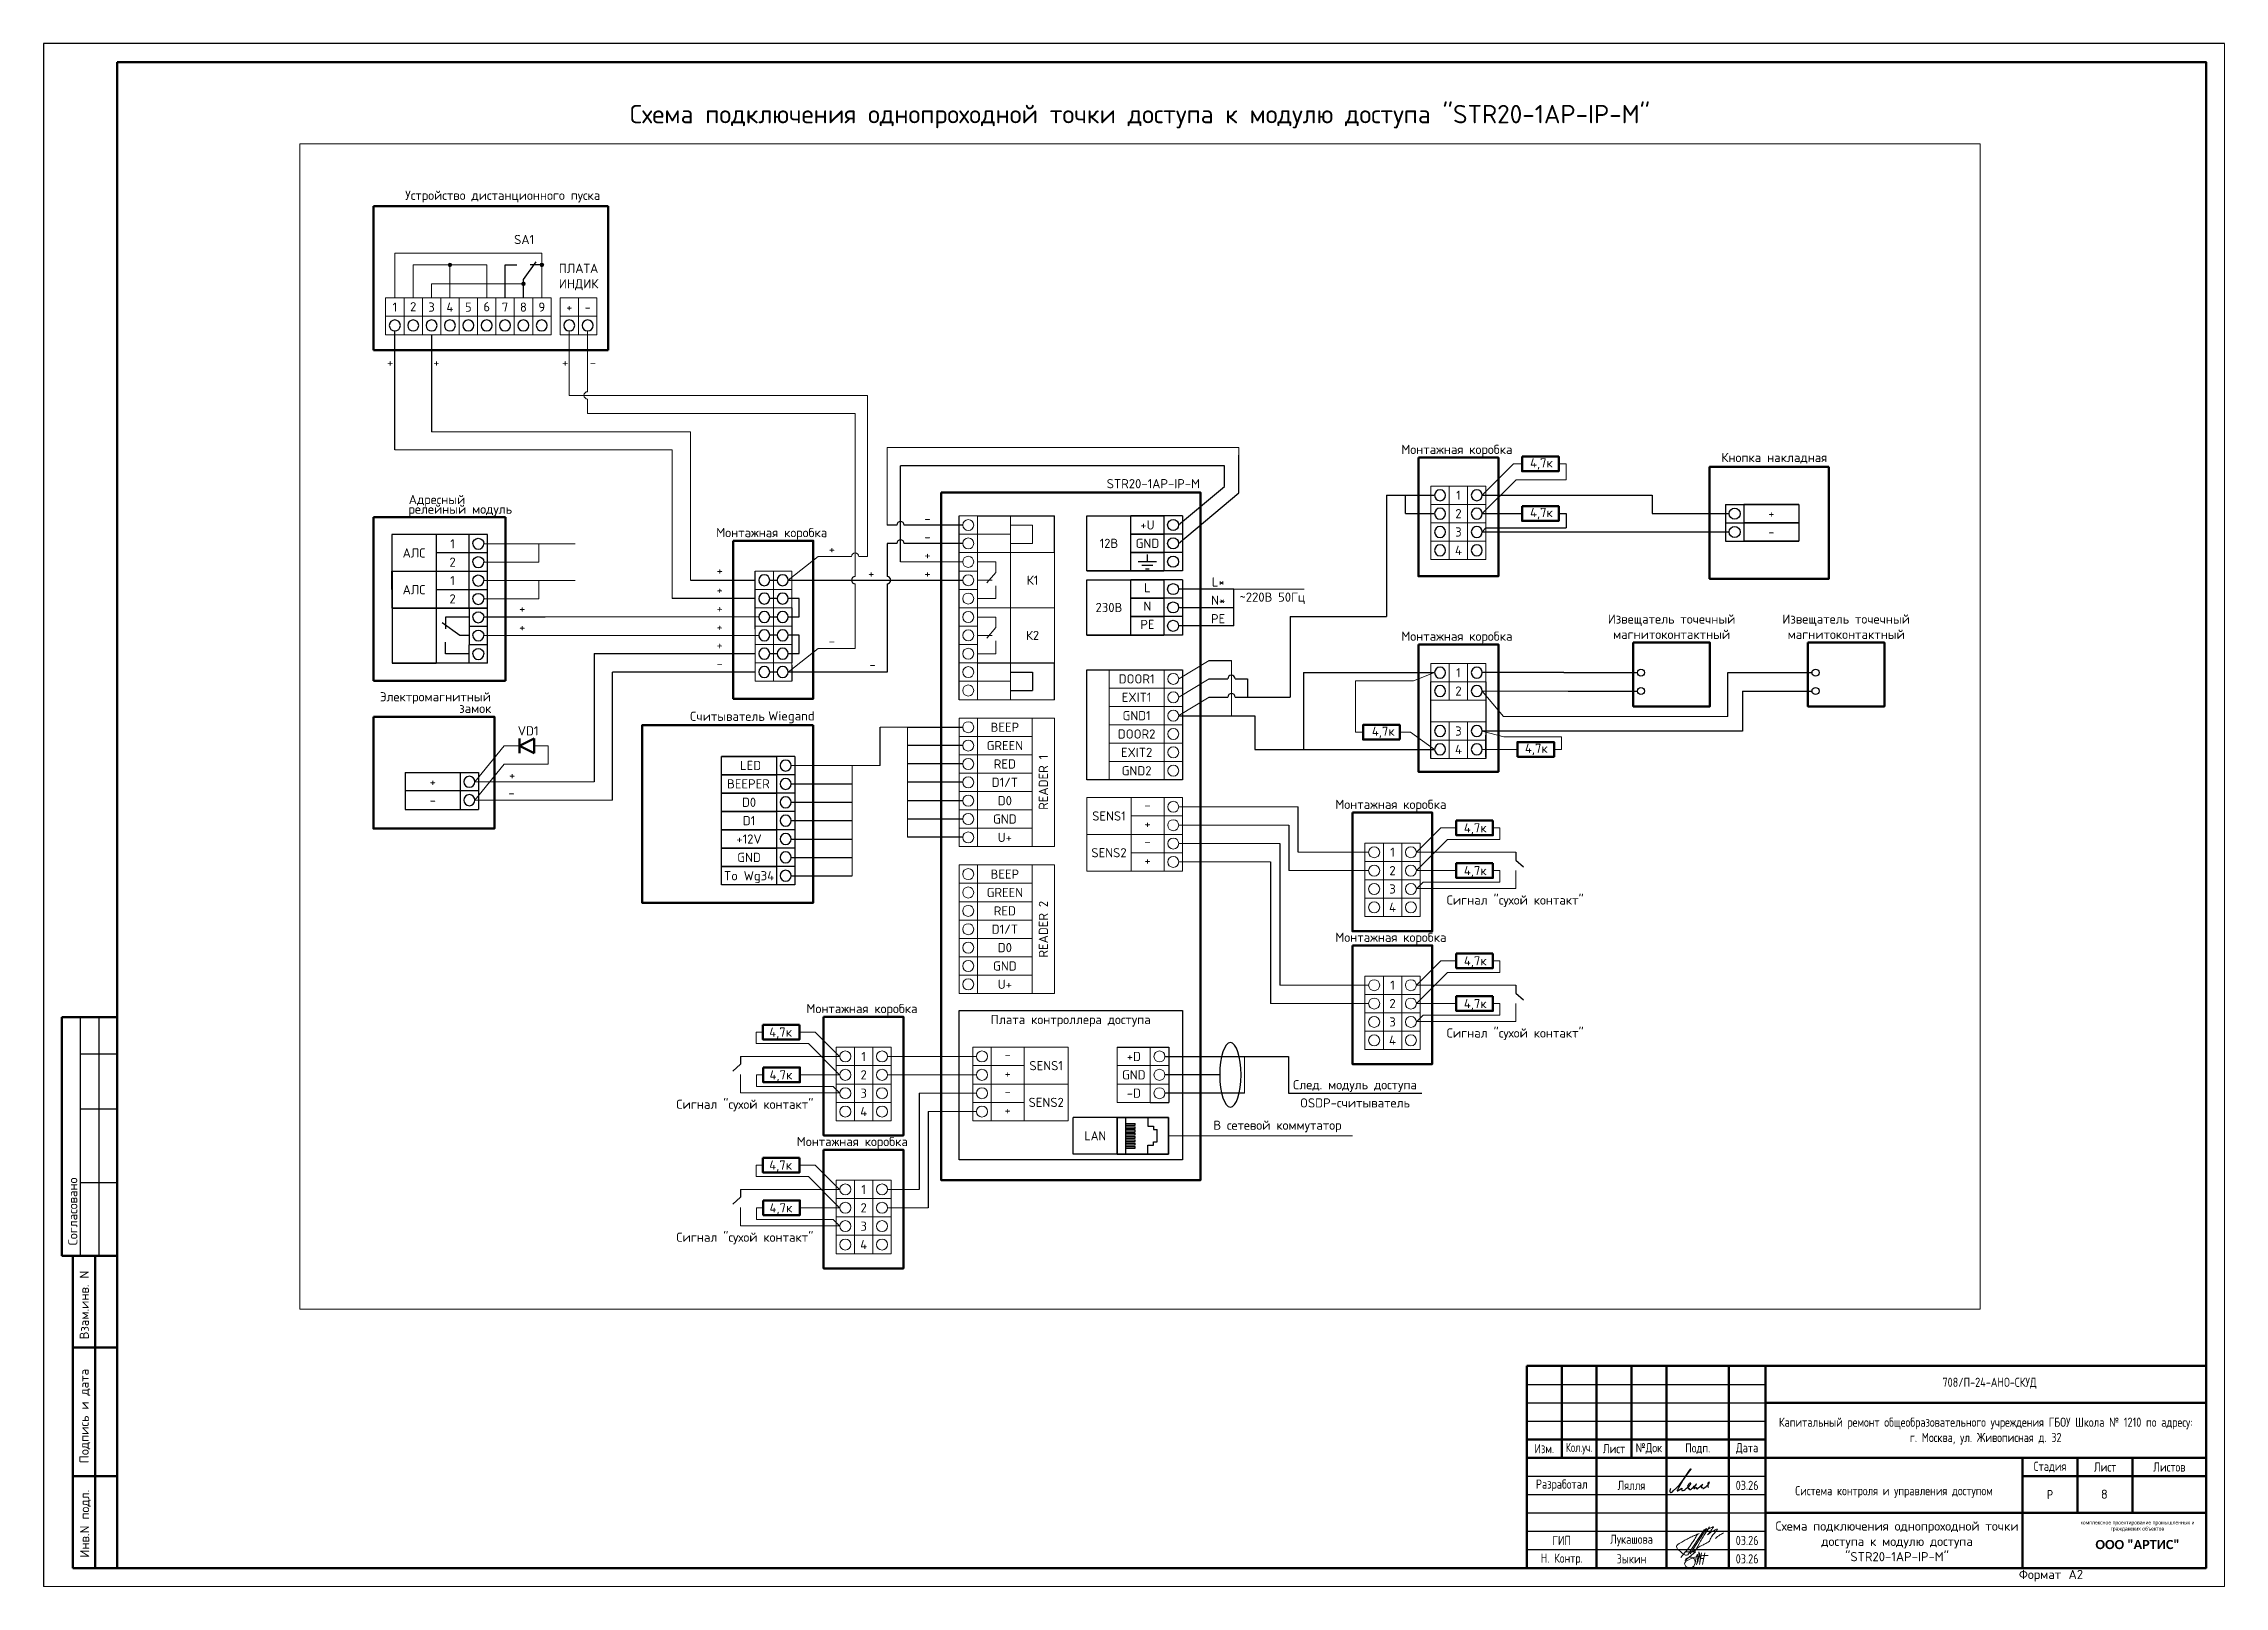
# Paper-space layout 'Сх2' of a CAD drawing. Header units: millimetres. Extents: x -4408 to 1243, y -4653 to 657.
# Drawn here: x -4408 to -3817, y -4653 to -4235 of the extents above; entities outside this region: 32.
# The model-space entities are those that its viewports show. They can reach past a viewport. Long polylines and large blocks are cut down to what shows.
import ezdxf
from ezdxf.enums import TextEntityAlignment as Align

# ---------------------------------------------------------------- set-up
doc = ezdxf.new("R2010")
doc.units = ezdxf.units.MM
doc.linetypes.add('HIDDENX2', pattern=[0.75, 0.5, -0.25])
for name, color, linetype, lineweight in [('....ТЕКСТ', 7, 'Continuous', 15), ('__ФОРМАТ', 7, 'Continuous', 40), ('A-_ANOTTEXT_T', 7, 'Continuous', 9), ('Подписи', 7, 'Continuous', 13), ('Схемы подключ', 7, 'Continuous', 15), ('Формат', 225, 'Continuous', 30)]:
    doc.layers.add(name, color=color, linetype=linetype, lineweight=lineweight)
for name, color, linetype in [('__НАДПИСИ', 7, 'Continuous'), ('G-ANOTVPRT_T', 7, 'Continuous'), ('TEXT1', 7, 'Continuous'), ('СОТ', 7, 'Continuous'), ('стена', 20, 'Continuous')]:
    doc.layers.add(name, color=color, linetype=linetype)
doc.layers.add('ОФ_подписи', color=5, linetype='Continuous', lineweight=13, true_color=0x0000ff)
doc.styles.add('GOST 2.304 type A', font='', dxfattribs={"height": 250})
doc.styles.add('GOST 2.304 type A_2', font='', dxfattribs={"height": 2.5})
doc.styles.add('GOST 2.304 type A_3', font='', dxfattribs={"height": 3.5})
doc.styles.add('GOST Common_4', font='', dxfattribs={"height": 7})
doc.styles.add('ICOCPEUR', font='isocpeur.ttf', dxfattribs={"height": 250})
doc.styles.add('ISOCPEUR', font='isocpeur.ttf', dxfattribs={"width": 0.9, "height": 350})
doc.styles.add('RubezhCAD', font='', dxfattribs={"oblique": 10})
doc.styles.add('XREF1$0$Standard', font='isocpeur.ttf')
doc.styles.add('ГОСТ 2.304', font='')
doc.styles.get('GOST 2.304 type A').set_extended_font_data('GOST 2.304 type A')
doc.styles.get('GOST 2.304 type A_2').set_extended_font_data('GOST 2.304 type A')
doc.styles.get('GOST 2.304 type A_3').set_extended_font_data('GOST 2.304 type A')
doc.styles.get('GOST Common_4').set_extended_font_data('GOST 2.304 type A')
doc.styles.get('RubezhCAD').set_extended_font_data('GOST type A')
doc.styles.get('ГОСТ 2.304').set_extended_font_data('GOST 2.304 type A')

psp = doc.layouts.new('Сх2')

# ---------------------------------------------------------------- texts
at = {"layer": 'A-_ANOTTEXT_T', "attachment_point": 1}
for s, insert, char_height, width, style in [('\\fGOST Common|b0|i0|c204|p34|; ', (599.92, 657.41), 7, 2.9662, 'GOST Common_4'), ('\\fGOST Common|b0|i0|c204|p34|; ', (682.41, 657.41), 7, 2.9662, 'GOST Common_4'), ('\\fGOST Common|b0|i0|c204|p34|; ', (738.37, 657.41), 7, 2.9662, 'GOST Common_4'), ('\\fGOST Common|b0|i0|c204|p34|; ', (844.53, 657.41), 7, 2.9662, 'GOST Common_4'), ('\\fGOST Common|b0|i0|c204|p34|; ', (640.87, 645.43), 7, 2.9662, 'GOST Common_4'), ('\\fGOST Common|b0|i0|c204|p34|; ', (708.67, 645.43), 7, 2.9662, 'GOST Common_4'), ('\\fGOST Common|b0|i0|c204|p34|; ', (810.07, 645.43), 7, 2.9662, 'GOST Common_4'), ('\\fGOST Common|b0|i0|c204|p34|; ', (822.44, 645.43), 7, 2.9662, 'GOST Common_4'), ('\\fGOST Common|b0|i0|c204|p34|; ', (652.58, 621.49), 7, 2.9662, 'GOST Common_4'), ('\\fGOST Common|b0|i0|c204|p34|; ', (731.88, 621.49), 7, 2.9662, 'GOST Common_4'), ('\\fGOST Common|b0|i0|c204|p34|; ', (790.56, 621.49), 7, 2.9662, 'GOST Common_4'), ('\\fGOST 2.304 type A|b0|i0|c204|p34|; ', (1157.37, 68.61), 2.5, 1.2827, 'GOST 2.304 type A_2'), ('\\fGOST 2.304 type A|b0|i0|c204|p34|; ', (1161.34, 68.61), 2.5, 1.2827, 'GOST 2.304 type A_2'), ('\\fGOST 2.304 type A|b0|i0|c204|p34|; ', (1183.56, 68.61), 2.5, 1.2827, 'GOST 2.304 type A_2'), ('\\fGOST 2.304 type A|b0|i0|c204|p34|; ', (1186.08, 68.61), 2.5, 1.2827, 'GOST 2.304 type A_2'), ('\\fGOST 2.304 type A|b0|i0|c204|p34|; ', (1199.44, 68.61), 2.5, 1.2827, 'GOST 2.304 type A_2'), ('\\fGOST 2.304 type A|b0|i0|c204|p34|; ', (1214.45, 68.61), 2.5, 1.2827, 'GOST 2.304 type A_2'), ('\\fGOST 2.304 type A|b0|i0|c204|p34|; ', (1224.71, 68.61), 2.5, 1.2827, 'GOST 2.304 type A_2'), ('\\fGOST 2.304 type A|b0|i0|c204|p34|; ', (1145.4, 64.78), 2.5, 1.2827, 'GOST 2.304 type A_2'), ('\\fGOST 2.304 type A|b0|i0|c204|p34|; ', (1149.63, 64.78), 2.5, 1.2827, 'GOST 2.304 type A_2'), ('\\fGOST 2.304 type A|b0|i0|c204|p34|; ', (1158.82, 64.78), 2.5, 1.2827, 'GOST 2.304 type A_2'), ('\\fGOST 2.304 type A|b0|i0|c204|p34|; ', (1142.67, 17.43), 3.5, 1.6835, 'GOST 2.304 type A_3'), ('\\fGOST 2.304 type A|b0|i0|c204|p34|; ', (1143.4, 12.07), 3.5, 1.6835, 'GOST 2.304 type A_3'), ('\\fGOST 2.304 type A|b0|i0|c204|p34|; ', (1167.34, 12.07), 3.5, 1.6835, 'GOST 2.304 type A_3'), ('\\fGOST 2.304 type A|b0|i0|c204|p34|; ', (1170.98, 17.43), 3.5, 1.6835, 'GOST 2.304 type A_3'), ('\\fGOST 2.304 type A|b0|i0|c204|p34|; ', (1182.29, 17.43), 3.5, 1.6835, 'GOST 2.304 type A_3'), ('\\fGOST 2.304 type A|b0|i0|c204|p34|; ', (1201.87, 17.43), 3.5, 1.6835, 'GOST 2.304 type A_3'), ('\\fGOST 2.304 type A|b0|i0|c204|p34|; ', (1225.35, 12.07), 3.5, 1.6835, 'GOST 2.304 type A_3'), ('\\fGOST 2.304 type A|b0|i0|c204|p34|; ', (1232.69, 12.07), 3.5, 1.6835, 'GOST 2.304 type A_3'), ('\\fGOST 2.304 type A|b0|i0|c204|p34|; ', (1243.34, 17.43), 3.5, 1.6835, 'GOST 2.304 type A_3'), ('\\fGOST 2.304 type A|b0|i0|c204|p34|; ', (1160.79, 6.71), 3.5, 1.6835, 'GOST 2.304 type A_3'), ('\\fGOST 2.304 type A|b0|i0|c204|p34|; ', (1211.59, 6.71), 3.5, 1.6835, 'GOST 2.304 type A_3')]:
    psp.add_mtext(s, dxfattribs=dict(at, insert=insert, char_height=char_height, width=width, style=style))

msp = doc.modelspace()

# ---------------------------------------------------------------- texts
at = {"layer": '....ТЕКСТ', "lineweight": 50, "ltscale": 100, "insert": (546464.9, 169823), "char_height": 500, "width": 31467.085, "attachment_point": 5, "style": 'ISOCPEUR'}
msp.add_mtext('{\\W1;Схема подключения однопроходной точки доступа к модулю доступа "STR20-1AP-IP-M"}', dxfattribs=at)
at = {"layer": 'TEXT1', "insert": (572732.9, 132318.9), "char_height": 250, "width": 7000, "attachment_point": 5, "style": 'ICOCPEUR'}
msp.add_mtext('{\\C0;8}', dxfattribs=at)
at = {"layer": 'Схемы подключ', "color": 7, "transparency": 33554687, "style": 'ISOCPEUR'}
for s, p in [('Устройство дистанционного пуска', (526451.6, 167554.9)), ('Монтажная коробка', (553584.1, 160637.2)), ('Адресный ', (526547.7, 159274)), ('релейный модуль', (526542.9, 159011)), ('Монтажная коробка', (534921.8, 158372.8)), ('Монтажная коробка', (553584.1, 155551.9)), ('Монтажная коробка', (551786.3, 150974.7)), ('Монтажная коробка', (551786.3, 147355)), ('Монтажная коробка', (537381, 145414.6)), ('Монтажная коробка', (537118, 141794.9))]:
    msp.add_text(s, height=250, dxfattribs=at).set_placement(p)
at = {"layer": 'Схемы подключ', "color": 0, "lineweight": 25, "transparency": 33554687, "style": 'ISOCPEUR'}
for s, p in [('SA1', (529691.8, 166477.5)), ('ПЛАТА', (531173, 165691.9)), ('ИНДИК', (531173, 165271.9)), ('1', (526170, 164636.7)), ('2', (526669.7, 164647.1)), ('3', (527169.7, 164636.4)), ('4', (527669.4, 164636.4)), ('5', (528172, 164636.7)), ('6', (528671.8, 164647.1)), ('7', (529171.8, 164636.4)), ('8', (529671.5, 164636.4)), ('9', (530172, 164636.4)), ('+', (530920.7, 164636.4)), ('-', (531421.2, 164636.4)), ('АЛС', (526691.9, 157943.7)), ('1', (527742.2, 158193.7)), ('2', (527742.2, 157693.7)), ('АЛС', (526692.2, 156943.7)), ('2', (527742.5, 156693.7)), ('1', (527742.5, 157193.7))]:
    msp.add_text(s, height=250, dxfattribs=at).set_placement(p, align=Align.MIDDLE_CENTER)
at = {"layer": 'Схемы подключ', "lineweight": 0, "transparency": 33554687, "style": 'ISOCPEUR'}
for s, p in [('+', (526041.7, 163006.2)), ('+', (527300.4, 163006.2)), ('+', (530809.3, 163006.2)), ('-', (531564.6, 163006.2))]:
    msp.add_text(s, height=250, dxfattribs=at).set_placement(p, align=Align.CENTER)
at = {"layer": 'Схемы подключ', "style": 'ISOCPEUR'}
for s, p in [('4,7к', (557401, 160396.4)), ('4,7к', (557401, 159044.5)), ('К1', (543537.6, 157202)), ('К2', (543537.7, 155699)), ('DOOR1', (546374.3, 154514.9)), ('EXIT1', (546374.3, 154014.6)), ('BEEP', (542785.3, 153199.4)), ('GND1', (546374.3, 153514.6)), ('GREEN', (542785.5, 152699.4)), ('DOOR2', (546374.1, 153014.6)), ('4,7к', (553092.4, 153090.8)), ('4,7к', (557262.4, 152625.4)), ('RED', (542784.7, 152199.4)), ('EXIT2', (546374.1, 152514.3)), ('GND2', (546374.1, 152014.3)), ('D1/T', (542784.5, 151699.4)), ('D0', (542784.7, 151199.4)), ('SENS1', (545621.4, 150782.4)), ('-', (546671, 151080.6)), ('GND', (542785, 150699.4)), ('U+', (542784.7, 150199.4)), ('+', (546671, 150570.2)), ('4,7к', (555598.2, 150459.8)), ('SENS2', (545621.4, 149782.4)), ('-', (546671, 150080.6)), ('BEEP', (542785.6, 149199.8)), ('+', (546671.2, 149570.2)), ('4,7к', (555598.2, 149295.9)), ('GREEN', (542785.9, 148699.8)), ('RED', (542785.1, 148199.8)), ('D1/T', (542784.8, 147699.8)), ('D0', (542785.1, 147199.8)), ('GND', (542785.4, 146699.8)), ('4,7к', (555598.2, 146840.1)), ('U+', (542785.1, 146199.8)), ('4,7к', (555598.2, 145676.3)), ('4,7к', (536677.4, 144899.7)), ('Плата контроллера доступа', (544579.4, 145241.3)), ('4,7к', (536686.1, 143735.9)), ('-', (542861.1, 144284)), ('+', (542861.1, 143773.6)), ('SENS1', (543911.3, 143985.9)), ('-', (542861.1, 143284)), ('След. модуль доступа', (552323.4, 143465.5)), ('+', (542861.1, 142773.6)), ('SENS2', (543911.3, 142985.9)), ('OSDP-считыватель', (552323.4, 142971.6)), ('В сетевой коммутатор', (550210.3, 142364.7)), ('4,7к', (536677.4, 141280)), ('4,7к', (536686.1, 140116.2))]:
    msp.add_text(s, height=250, dxfattribs=at).set_placement(p, align=Align.MIDDLE_CENTER)
for s, p in [('Кнопка накладная', (565187.2, 160417.5)), ('Электромагнитный', (528786.6, 153902.8)), ('замок', (528798.9, 153586.6))]:
    msp.add_text(s, height=250, dxfattribs=at).set_placement(p, align=Align.RIGHT)
for s, p in [('STR20-1AP-IP-M', (545559.9, 159704.4)), ('Считыватель', (534213.4, 153371.7)), ('Wiegand', (536337.1, 153382.4)), ('VD1', (529517.4, 152975.8))]:
    msp.add_text(s, height=250, dxfattribs=at).set_placement(p)
at = {"layer": 'Схемы подключ', "lineweight": 0, "style": 'ISOCPEUR'}
for s, p in [('1', (555140.6, 159514.8)), ('3', (555140.6, 158514.8)), ('2', (555140.6, 159014.8)), ('4', (555140.6, 158014.8)), ('1', (555140.6, 154684.7)), ('2', (555140.6, 154184.7)), ('4', (555140.6, 152595.7)), ('3', (555140.6, 153095.7)), ('1', (553344.8, 149795.9)), ('2', (553344.8, 149295.9)), ('3', (553344.8, 148795.9)), ('4', (553344.8, 148295.9)), ('1', (553344.8, 146176.3)), ('2', (553344.8, 145676.3)), ('3', (553344.8, 145176.3)), ('1', (538939.5, 144235.9)), ('4', (553344.8, 144676.3)), ('2', (538939.5, 143735.9)), ('3', (538939.5, 143235.9)), ('4', (538939.5, 142735.9)), ('2', (538939.5, 140116.2)), ('1', (538939.5, 140616.2)), ('3', (538939.5, 139616.2)), ('4', (538939.5, 139116.2))]:
    msp.add_text(s, height=250, dxfattribs=at).set_placement(p, align=Align.MIDDLE_CENTER)
for s, p in [('-', (540678.7, 158756.4)), ('+', (538074, 157919.4)), ('-', (540678.7, 158256.4)), ('+', (535018.7, 157339.5)), ('+', (539144.7, 157260.3)), ('+', (540678.7, 157760.3)), ('+', (540678.7, 157260.3)), ('+', (535017.2, 156812.1)), ('+', (529639.3, 156305.4)), ('+', (535017.2, 156311.4)), ('+', (529639.3, 155796.7)), ('+', (535017.2, 155803.6)), ('+', (535017.2, 155312.1)), ('-', (538074, 155419.4)), ('-', (535017.2, 154812.1)), ('-', (539181.5, 154780.1)), ('+', (529363.7, 151768.7)), ('-', (529347.5, 151285.1))]:
    msp.add_text(s, height=250, dxfattribs=at).set_placement(p, align=Align.CENTER)
at = {"layer": 'Схемы подключ', "color": 0, "lineweight": 25, "style": 'ISOCPEUR'}
for s, p in [('+U', (546668.5, 158705.5)), ('+', (563661.8, 159014.8)), ('12В', (545619, 158205.6)), ('GND', (546669.1, 158205.5)), ('-', (563662.1, 158514.8)), ('L', (546668.5, 156997.1)), ('230В', (545618.9, 156459.3)), ('N', (546668.5, 156497.1)), ('PE', (546669, 155997.1)), ('D0', (535816.9, 151155.7)), ('D1', (535816.6, 150655.7)), ('+12V', (535816.6, 150155.7)), ('GND', (535816.9, 149655.7))]:
    msp.add_text(s, height=250, dxfattribs=at).set_placement(p, align=Align.MIDDLE_CENTER)
at = {"layer": 'Схемы подключ', "color": 0, "lineweight": 0, "style": 'ISOCPEUR'}
for s, p in [('L*', (548597.7, 157153.2)), ('PE', (548592.8, 156153.2)), ('N*', (548596.8, 156653.2))]:
    msp.add_text(s, height=250, dxfattribs=at).set_placement(p, align=Align.MIDDLE_CENTER)
at = {"layer": 'Схемы подключ', "lineweight": 0, "style": 'ISOCPEUR'}
for s, p in [('~220В 50Гц', (549176.8, 156616.7)), ('Сигнал "сухой контакт"', (554820.7, 148369.7)), ('Сигнал "сухой контакт"', (554820.7, 144750)), ('Сигнал "сухой контакт"', (533838.5, 142809.6)), ('Сигнал "сухой контакт"', (533838.5, 139189.9))]:
    msp.add_text(s, height=250, dxfattribs=at).set_placement(p)
at = {"layer": 'Схемы подключ', "color": 0, "lineweight": 25, "style": 'ISOCPEUR'}
for s, p in [('LED', (535571.9, 152033.4)), ('BEEPER', (535218.9, 151533.4))]:
    msp.add_text(s, height=250, dxfattribs=at).set_placement(p)
at = {"layer": 'Схемы подключ', "style": 'ISOCPEUR'}
for s, p in [('READER 1', (543834.6, 151699.4)), ('READER 2', (543835, 147699.8))]:
    msp.add_text(s, height=250, rotation=90, dxfattribs=at).set_placement(p, align=Align.MIDDLE_CENTER)
at = {"layer": 'Схемы подключ', "lineweight": 25, "transparency": 33554687, "style": 'ISOCPEUR'}
for s, p in [('+', (527201.9, 151713.7)), ('-', (527201.7, 151213.7))]:
    msp.add_text(s, height=250, dxfattribs=at).set_placement(p, align=Align.MIDDLE_CENTER)
at = {"layer": 'Схемы подключ', "lineweight": 25, "style": 'ISOCPEUR'}
msp.add_text('To Wg34', height=250, dxfattribs=at).set_placement((535817.2, 149155.7), align=Align.MIDDLE_CENTER)
at = {"layer": 'Схемы подключ', "color": 0, "style": 'ISOCPEUR'}
for s, p in [('+D', (546298, 144235.9)), ('GND', (546297.8, 143735.9)), ('-D', (546298.1, 143235.9))]:
    msp.add_text(s, height=250, dxfattribs=at).set_placement(p, align=Align.MIDDLE_CENTER)
at = {"layer": 'Схемы подключ', "color": 0, "lineweight": 25, "style": 'ISOCPEUR', "width": 0.95}
msp.add_text('LAN', height=250, dxfattribs=at).set_placement((545247.1, 142077.1), align=Align.MIDDLE_CENTER)
at = {"layer": 'Формат', "color": 0, "transparency": 33554687, "insert": (567086.7, 131034.3), "char_height": 250, "width": 7000, "attachment_point": 5, "style": 'ISOCPEUR'}
msp.add_mtext('{\\W1;Схема подключения однопроходной точки доступа к модулю доступа "STR20-1AP-IP-M"}', dxfattribs=at)

# ---------------------------------------------------------------- blocks, each defined once
blk = doc.blocks.new('разьем')
for p, q in [((0, -1000), (0, 0)), ((-753, -332), (-854, -332)), ((-854, -668), (-854, -333)), ((-600, -242), (-753, -242)), ((-753, -242), (-753, -332)), ((-600, 0), (-600, -242)), ((-254, -210), (-254, -163)), ((0, -163), (-254, -163)), ((0, -210), (-254, -210)), ((-254, -299), (-254, -253)), ((0, -253), (-254, -253)), ((0, -299), (-254, -299)), ((-254, -389), (-254, -343)), ((0, -343), (-254, -343)), ((0, -389), (-254, -389)), ((-254, -479), (-254, -432)), ((0, -432), (-254, -432)), ((0, -479), (-254, -479)), ((-254, -568), (-254, -522)), ((0, -522), (-254, -522)), ((0, -568), (-254, -568)), ((-753, -668), (-854, -668)), ((-753, -758), (-753, -668)), ((-600, -758), (-753, -758)), ((-600, -1000), (-600, -758)), ((-254, -658), (-254, -612)), ((0, -612), (-254, -612)), ((0, -658), (-254, -658)), ((-254, -748), (-254, -701)), ((0, -701), (-254, -701)), ((0, -748), (-254, -748)), ((-254, -838), (-254, -791)), ((0, -791), (-254, -791)), ((0, -838), (-254, -838))]:
    blk.add_line(p, q)
blk = doc.blocks.new('*U1099')
at = {"lineweight": 50}
for p, q in [((5, 155), (20, 155)), ((5, 155), (5, 90)), ((5, 90), (20, 90)), ((8, 5), (8, 90)), ((14, 5), (14, 90)), ((8, 65), (20, 65)), ((8, 30), (20, 30)), ((8, 5), (20, 5))]:
    blk.add_line(p, q, dxfattribs=at)
for p, q in [((10, 155), (10, 90)), ((15, 155), (15, 90)), ((10, 145), (20, 145)), ((10, 130), (20, 130)), ((10, 110), (20, 110))]:
    blk.add_line(p, q)
blk.add_lwpolyline([(0, 0), (594, 0), (594, 420), (0, 420)], close=True)
blk.add_lwpolyline([(20, 415), (589, 415), (589, 5), (20, 5)], close=True, dxfattribs=at)
at = {"style": 'XREF1$0$Standard'}
for s, p in [('Согласовано', (7.95, 102.07)), ('Взам.инв. N', (11.07, 76.61)), ('Подпись и дата', (11.04, 46.36)), ('Инв.N подл.', (11.17, 17.07))]:
    blk.add_text(s, height=2.5, rotation=90, dxfattribs=at).set_placement(p, align=Align.MIDDLE_CENTER)
blk.add_text('Формат', height=2.5, dxfattribs=at).set_placement((538.02, 2))
blk.add_text('А2', height=2.5, dxfattribs=at).set_placement((555.51, 2), align=Align.RIGHT)
for tag, p in [('СОГЛАСОВАНО_ДАТА2', (14.37, 145.56)), ('СОГЛАСОВАНО_ДАТА3', (19.37, 145.56)), ('СОГЛАСОВАНО_ФАМИЛИЯ2', (14.37, 110.56)), ('СОГЛАСОВАНО_ФАМИЛИЯ3', (19.37, 110.56)), ('СОГЛАСОВАНО_ДОЛЖНОСТЬ2', (14.37, 90.56)), ('СОГЛАСОВАНО_ДОЛЖНОСТЬ3', (19.37, 90.56))]:
    blk.add_attdef(tag, p, '', height=2.5, rotation=90, dxfattribs=at)
for tag, p in [('ВЗАМ_ИНВ_НОМЕР', (19.37, 77.5)), ('ИНВ_N_ПОДЛ', (19.37, 17.5))]:
    blk.add_attdef(tag, text='', height=2.5, rotation=90, dxfattribs=at).set_placement(p, align=Align.CENTER)
blk.add_attdef('ИНВ_ДАТА', text='', height=2.5, rotation=90, dxfattribs=at).set_placement((19.37, 63.83), align=Align.RIGHT)
blk = doc.blocks.new('П_Зыкин')
at = {"layer": 'ОФ_подписи', "color": 5, "ltscale": 100, "transparency": 33554687}
for p, q in [((142, 249), (62, -174)), ((102, 37), (218, 37)), ((258, 249), (178, -174))]:
    blk.add_line(p, q, dxfattribs=at)
blk.add_lwpolyline([(-462, 273), (-74, 273), (-446, -30)], dxfattribs=at)
for centre, radius, start, end in [((-271, -94), 186, 314.23929, 159.93483), ((345, -1372), 1523, 88.87583, 117.8788), ((1109, -252), 1204, 158.75935, 174.23097), ((-1024, 224), 1068, 337.81444, 2.88593), ((-849, 72), 852, 342.83077, 7.48151), ((-9, 182), 4.48, 8.96906, 155.65511), ((-643, 22), 732, 344.4555, 20.46196), ((-318, -169), 151, 108.7568, 173.42509), ((-287, -115), 185, 191.53585, 322.35119)]:
    blk.add_arc(centre, radius, start, end, dxfattribs=at)
blk = doc.blocks.new('П_Лукашова')
at = {"layer": 'ОФ_подписи', "color": 5}
for p, q in [((221, 339), (-221, -339)), ((286, 371), (-156, -307)), ((283, 370), (218, 338))]:
    blk.add_line(p, q, dxfattribs=at)
for points in [[(-221, -339), (-276, -344), (-368, -289), (-446, -221), (-505, -166), (-522, -116), (-412, -16), (-295, 56), (-173, 120), (-49, 179), (33, 216), (87, 237), (52, 221), (11, 167), (-59, 51), (-126, -52), (-177, -132), (-256, -231), (-409, -409)], [(360, 20), (294, -18), (203, -65), (91, -124), (-73, -248)], [(366, 415), (236, 213), (85, -37), (-50, -300)], [(221, 301), (344, 360), (434, 401), (475, 416), (464, 395), (420, 336), (342, 232), (310, 203), (337, 221), (420, 283), (490, 322), (558, 352), (576, 358), (491, 240), (403, 113), (374, 49), (360, 20)], [(530, 102), (646, 199), (748, 254)]]:
    blk.add_spline(points, degree=3, dxfattribs=at)
blk = doc.blocks.new('штамп')
at = {"layer": '__ФОРМАТ', "linetype": 'Continuous', "lineweight": 50}
for p, q in [((531929, 45357), (531929, 50857)), ((531929, 50857), (550429, 50857)), ((532879, 48357), (532879, 50857)), ((533829, 45357), (533829, 50857)), ((534779, 48357), (534779, 50857)), ((535729, 45357), (535729, 50857)), ((537429, 45357), (537429, 50857)), ((538429, 45357), (538429, 50857)), ((550429, 45357), (550429, 50857)), ((538429, 49857), (550429, 49857)), ((531929, 48857), (538429, 48857)), ((531929, 48357), (550429, 48357)), ((545429, 45357), (545429, 48357)), ((546929, 46857), (546929, 48357)), ((548429, 46857), (548429, 48357)), ((545429, 47857), (550429, 47857)), ((538429, 46857), (550429, 46857)), ((531929, 45357), (550429, 45357))]:
    blk.add_line(p, q, dxfattribs=at)
at = {"layer": '__ФОРМАТ', "linetype": 'Continuous', "lineweight": -2}
for p, q in [((531929, 50357), (538429, 50357)), ((531929, 49857), (538429, 49857)), ((531929, 49357), (538429, 49357)), ((531929, 48857), (538429, 48857)), ((531929, 47857), (538429, 47857)), ((531929, 47357), (538429, 47357)), ((531929, 46857), (538429, 46857)), ((531929, 46357), (538429, 46357)), ((538429, 46857), (550429, 46857)), ((531929, 45857), (538429, 45857))]:
    blk.add_line(p, q, dxfattribs=at)
at = {"layer": 'Подписи', "color": 5, "lineweight": 25}
blk.add_lwpolyline([(535847, 47525), (535833, 47500), (535823, 47461), (535824, 47440), (535829, 47423), (535840, 47414), (535857, 47413), (535876, 47421), (535897, 47435), (535917, 47454), (536005, 47539), (536088, 47624), (536142, 47690), (536203, 47776), (536266, 47874), (536323, 47953), (536362, 48009), (536395, 48059), (536405, 48060), (536397, 48045), (536295, 47925), (536205, 47790), (536095, 47603), (536059, 47544), (536038, 47506), (536029, 47485), (536027, 47473), (536027, 47462), (536031, 47457), (536037, 47454), (536045, 47456), (536057, 47466), (536072, 47479), (536107, 47506), (536133, 47525), (536147, 47532), (536152, 47532), (536153, 47529), (536150, 47520), (536147, 47504), (536146, 47491), (536148, 47479), (536150, 47471), (536157, 47465), (536166, 47462), (536178, 47464), (536189, 47469), (536215, 47480), (536240, 47498), (536281, 47529), (536306, 47550), (536324, 47567), (536342, 47582), (536372, 47609), (536388, 47629), (536397, 47646), (536399, 47657), (536398, 47666), (536393, 47671), (536383, 47671), (536372, 47667), (536356, 47653), (536336, 47632), (536323, 47612), (536313, 47599), (536309, 47587), (536310, 47579), (536315, 47575), (536326, 47579), (536335, 47585), (536344, 47592), (536348, 47595), (536352, 47596), (536354, 47595), (536355, 47592), (536349, 47583), (536342, 47575), (536334, 47561), (536326, 47547), (536322, 47538), (536320, 47531), (536321, 47523), (536325, 47519), (536328, 47519), (536333, 47524), (536338, 47527), (536344, 47526), (536346, 47520), (536351, 47508), (536355, 47498), (536359, 47493), (536366, 47491), (536375, 47491), (536385, 47497), (536412, 47513), (536436, 47532), (536466, 47559), (536491, 47583), (536517, 47607), (536529, 47621), (536545, 47642), (536547, 47643), (536546, 47644), (536543, 47644), (536541, 47642), (536538, 47637), (536499, 47577), (536491, 47558), (536482, 47544), (536480, 47535), (536479, 47529), (536481, 47524), (536483, 47522), (536489, 47523), (536494, 47526), (536502, 47532), (536512, 47539), (536522, 47544), (536530, 47548), (536541, 47549), (536547, 47546), (536550, 47541), (536551, 47531), (536552, 47525), (536553, 47521), (536558, 47517), (536562, 47515), (536568, 47515), (536575, 47517), (536583, 47523), (536596, 47533), (536617, 47547), (536636, 47561), (536659, 47583), (536688, 47609), (536702, 47620), (536713, 47630), (536721, 47636), (536727, 47641), (536727, 47643), (536726, 47644), (536723, 47643), (536720, 47638), (536715, 47629), (536693, 47594), (536681, 47575), (536676, 47566), (536674, 47557), (536677, 47551), (536679, 47547), (536684, 47546), (536689, 47549), (536695, 47552), (536700, 47554), (536709, 47554), (536716, 47551), (536717, 47545), (536719, 47535), (536721, 47527), (536725, 47524), (536731, 47520), (536741, 47523), (536747, 47528), (536757, 47534), (536779, 47550), (536809, 47572), (536842, 47600), (536865, 47623), (536880, 47642), (536895, 47664), (536899, 47675), (536901, 47684), (536898, 47689), (536891, 47693), (536881, 47689), (536873, 47682), (536862, 47668), (536856, 47654), (536855, 47638), (536856, 47622), (536856, 47598), (536858, 47583), (536860, 47572), (536864, 47560), (536871, 47551)], dxfattribs=at)
at = {"layer": 'ОФ_подписи'}
for name, p, xscale, yscale, zscale in [('П_Лукашова', (536533, 46057), 1.010226427429054, 1.010226427429054, 1.010226427429054), ('П_Зыкин', (536581, 45585), 0.7621923841183493, 0.7621923841183493, 0.7621923841183493)]:
    blk.add_blockref(name, p, dxfattribs=dict(at, xscale=xscale, yscale=yscale, zscale=zscale))
at = {"transparency": 33554687, "attachment_point": 5, "style": 'ГОСТ 2.304'}
for s, insert, char_height, width in [('{\\fArial|b0|i0|c204|p34;комплексное проектирование промышленных и гражданских объектов}', (548563, 46495), 100, 3372.21), ('{\\fCorbel Light|b1|i0|c204|p34;ООО "АРТИС"}', (548563, 45995), 250, 4171.2)]:
    blk.add_mtext(s, dxfattribs=dict(at, insert=insert, char_height=char_height, width=width))
at = {"layer": '__НАДПИСИ', "lineweight": 9, "ltscale": 2, "style": 'ISOCPEUR', "flags": 1}
blk.add_attdef('NOTATION', (548864, 51134), '', height=250, dxfattribs=at)
at = {"layer": '__НАДПИСИ', "lineweight": 9, "ltscale": 2, "style": 'RubezhCAD', "oblique": 10}
blk.add_attdef('SHEET', text='', height=250, dxfattribs=at).set_placement((547679, 47357), align=Align.MIDDLE_CENTER)
at = {"layer": '__ФОРМАТ', "color": 7, "linetype": 'Continuous', "lineweight": 20, "char_height": 250, "attachment_point": 5, "style": 'GOST 2.304 type A'}
for s, insert, width in [('Капитальный ремонт общеобразовательного учреждения ГБОУ Школа № 1210 по адресу:      \\Pг. Москва, ул. Живописная д. 32', (544429, 49085), 12000), ('\\pi-7.5,l7.5,t7.5;{\\W0.9;\\C256;Кол.уч.}', (533354, 48607), 950)]:
    blk.add_mtext(s, dxfattribs=dict(at, insert=insert, width=width))
for s, insert, width, line_spacing_factor in [('\\pi-7.5,l7.5,t7.5;{\\C256;Изм.}', (532404, 48607), 950, 1.2), ('\\pi-7.5,l7.5,t7.5;{\\C256;Лист}', (534304, 48607), 950, 1.2), ('\\pi-7.5,l7.5,t7.5;{\\C256;№Док}', (535254, 48607), 950, 1.2), ('\\pi-7.5,l7.5,t7.5;{\\C256;Подп.}', (536584, 48607), 1710.72, 1.2), ('\\pi-7.5,l7.5,t7.5;{\\C256;Дата}', (537929, 48607), 1000, 1.2), ('\\pi-7.5,l7.5,t7.5;{\\C256;Стадия}', (546179, 48107), 1500, 1.2), ('\\pi-7.5,l7.5,t7.5;{\\C256;Лист}', (547679, 48107), 1500, 1.2), ('\\pi-7.5,l7.5,t7.5;{\\C256;Листов}', (549429, 48107), 2000, 1.2), ('\\pi-7.5,l7.5,t7.5;{\\C256;Разработал}', (532879, 47607), 1900, 1.2), ('{\\C256;Лялля}', (534779, 47607), 1900, 1.2), ('{\\C256;03.26}', (537929, 47607), 1000, 1.2), ('Система контроля и управления доступом ', (541929, 47427), 6828.82, 0.85), ('\\pi-750,l750,t750;{\\C256;Р}', (546179, 47357), 1500, 1.2), ('{\\C256;Н. Контр. }', (532879, 45592), 1900, 1.2), ('\\pi-7.5,l7.5,t7.5;{\\C256;ГИП}', (532879, 46107), 1900, 1.2), ('{\\C256;Лукашова}', (534779, 46107), 1900, 1.2), ('{\\C256;03.26}', (537929, 46107), 1000, 1.2), ('\\pi-750,l750,t750;{\\C256;Зыкин}', (534779, 45607), 1900, 1.2), ('{\\C256;03.26}', (537929, 45607), 1000, 1.2)]:
    blk.add_mtext(s, dxfattribs=dict(at, insert=insert, width=width, line_spacing_factor=line_spacing_factor))
at = {"layer": 'стена', "color": 18, "true_color": 0x000000, "insert": (543249, 50539), "char_height": 250, "width": 3851.47, "attachment_point": 1, "style": 'GOST 2.304 type A'}
blk.add_mtext('708/П-24-АНО-СКУД', dxfattribs=at)

# ---------------------------------------------------------------- hatches: boundary and pattern name
at = {"layer": 'Схемы подключ', "transparency": 33554687}
h = msp.add_hatch(color=256, dxfattribs=at)
h.dxf.hatch_style = 1
h.paths.add_polyline_path([(527621.4, 165787.3, 0.0129007), (527621.4, 165784.7), (527721.3, 165784.7, 0.0129007), (527721.4, 165787.3, 1)])
h.paths.add_polyline_path([(527721.3, 165784.7), (527671.5, 165784.7), (527671.5, 165737.3, 0.3982233)])
h.paths.add_polyline_path([(527671.5, 165784.7), (527621.4, 165784.7, 0.4001369), (527671.5, 165737.3)])
h = msp.add_hatch(color=256, dxfattribs=at)
h.dxf.hatch_style = 1
h.paths.add_polyline_path([(530124.1, 165787.3, 0.0129007), (530124.2, 165784.7), (530224.1, 165784.7, 0.0129007), (530224.1, 165787.3, 1)])
h.paths.add_polyline_path([(530224.1, 165784.7), (530174.3, 165784.7), (530174.3, 165737.3, 0.3982233)])
h.paths.add_polyline_path([(530174.3, 165784.7), (530124.2, 165784.7, 0.4001369), (530174.3, 165737.3)])
h = msp.add_hatch(color=256, dxfattribs=at)
h.dxf.hatch_style = 1
h.paths.add_polyline_path([(529623.6, 165271.4, 0.0129007), (529623.7, 165268.8), (529723.5, 165268.8, 0.0129007), (529723.6, 165271.4, 1)])
h.paths.add_polyline_path([(529723.5, 165268.8), (529673.8, 165268.8), (529673.8, 165221.4, 0.3982233)])
h.paths.add_polyline_path([(529673.8, 165268.8), (529623.7, 165268.8, 0.4001369), (529673.8, 165221.4)])

# ---------------------------------------------------------------- linework, layer by layer
at = {"layer": '....ТЕКСТ'}
for p, q in [((530920.4, 162234.5), (530920.4, 163986.7)), ((531420.9, 162334.5), (531420.9, 163986.7)), ((539045.4, 162234.5), (530920.4, 162234.5)), ((539045.4, 157844.3), (539045.4, 162234.5)), ((531420.9, 161738.9), (531420.9, 162134.5)), ((538707.3, 161738.9), (531420.9, 161738.9)), ((538707.3, 157302), (538707.3, 161738.9)), ((534221.2, 161243.4), (527170.2, 161243.4)), ((534221.2, 157202), (534221.2, 161243.4)), ((533721.2, 160747.8), (526169.5, 160747.8)), ((533721.2, 156702), (533721.2, 160747.8)), ((549154.4, 160814.5), (539575.9, 160814.5)), ((549154.4, 160604.5), (549154.4, 160814.5)), ((536881.4, 157202), (537702.5, 157844.3)), ((537702.5, 157844.3), (538607.3, 157844.3)), ((538807.3, 157844.3), (539045.4, 157844.3)), ((538707.3, 155344.3), (538707.3, 157102)), ((528592.5, 155693.6), (534666.1, 155693.6)), ((534666.1, 155693.6), (536081.7, 155693.6)), ((536881.4, 154702), (537702.5, 155344.3)), ((537702.5, 155344.3), (538707.3, 155344.3))]:
    msp.add_line(p, q, dxfattribs=at)
for centre, start, end in [((531420.9, 162234.5), 90, 270), ((538707.3, 157844.3), 0, 180)]:
    msp.add_arc(centre, 100, start, end, dxfattribs=at)
for p, q in [((526169.5, 160747.8), (526169.7, 163986.7)), ((539941.6, 157706), (539941.6, 160318.9)), ((553177.6, 159514.8), (554490.6, 159514.8)), ((553701.7, 159014.8), (553701.7, 159514.8)), ((555790.6, 159514.8), (560417.6, 159514.8)), ((560417.6, 159514.8), (560417.6, 159014.8)), ((539841.6, 158702), (539575.9, 158702)), ((541638, 158702), (540041.6, 158702)), ((541537.3, 153949), (541537.3, 158952)), ((542038.1, 158952), (544137.6, 158952)), ((544137.6, 157952), (544137.6, 158952)), ((553701.7, 159014.8), (554490.6, 159014.8)), ((555790.6, 159014.8), (556872.9, 159014.8)), ((555790.6, 158514.8), (555890.6, 158627.4)), ((555890.6, 158627.4), (558076.7, 158627.4)), ((557872.9, 159014.8), (558076.7, 159014.8)), ((558076.7, 159014.8), (558076.7, 158627.4)), ((560417.6, 159014.8), (562513.6, 159014.8)), ((539841.6, 158202), (539575.9, 158202)), ((539575.9, 158202), (539575.9, 157302)), ((541637.7, 158202), (540041.6, 158202)), ((555790.6, 158514.8), (562513.4, 158514.8)), ((534221.2, 157202), (534666.1, 157202)), ((534666.1, 157202), (535981.4, 157202)), ((536381.4, 157202), (536581.4, 157202)), ((536881.4, 157202), (541637.7, 157202)), ((539575.9, 157102), (539575.9, 154702)), ((534666.1, 156702), (533721.2, 156702)), ((535981.4, 156702), (534666.1, 156702)), ((536581.4, 156702), (536381.4, 156702)), ((537186.9, 156702), (536881.4, 156702)), ((537186.9, 156202), (537186.9, 156702)), ((536381.4, 156202), (536581.4, 156202)), ((536581.4, 155702), (536381.4, 155702)), ((536881.4, 156202), (537186.9, 156202)), ((537186.9, 155702), (536881.4, 155702)), ((537186.9, 155202), (537186.9, 155702)), ((550559.8, 156215.2), (550559.8, 154014.9)), ((531598.4, 155202), (531598.4, 151713.6)), ((531598.4, 155202), (534666.1, 155202)), ((534666.1, 155202), (535981.4, 155202)), ((536381.4, 155202), (536581.4, 155202)), ((536881.4, 155202), (537186.9, 155202)), ((534666.1, 154702), (532098.4, 154702)), ((532098.4, 151213.9), (532098.4, 154702)), ((535981.4, 154702), (534666.1, 154702)), ((536581.4, 154702), (536381.4, 154702)), ((539575.9, 154702), (536881.4, 154702)), ((536981.4, 154885.2), (536981.4, 154452)), ((542037.9, 154949), (544137.3, 154949)), ((542937.9, 154699), (543537.7, 154699)), ((543537.7, 154699), (543537.7, 154199)), ((544137.3, 153949), (544137.3, 154949)), ((548349.4, 155014.9), (548958.4, 155014.9)), ((548349.4, 154514.9), (548855.9, 154514.9)), ((549055.9, 154514.9), (549394.6, 154514.9)), ((549394.6, 154514.9), (549394.6, 154014.9)), ((550918.9, 154684.7), (550918.9, 152610)), ((550918.9, 154684.7), (554490.6, 154684.7)), ((556658.6, 154684.7), (555790.6, 154684.7)), ((558013, 154684.7), (556658.6, 154684.7)), ((558013, 154684.7), (560015.9, 154684.7)), ((562482.2, 153491.7), (562482.2, 154684.7)), ((562482.2, 154684.7), (563413.8, 154684.7)), ((563403.8, 154684.7), (564771.7, 154684.7)), ((542937.9, 154199), (543537.7, 154199)), ((548349.4, 154014.9), (548858.4, 154014.9)), ((549058.4, 154014.9), (550559.8, 154014.9)), ((558125.9, 154184.7), (560015.9, 154184.7)), ((562881.7, 154184.7), (564771.7, 154184.7)), ((562881.7, 154184.7), (562881.7, 153095.7)), ((539386.8, 152155.7), (539386.8, 153199.4)), ((554390.6, 152345.7), (554390.6, 153151.6)), ((562881.7, 153095.7), (555790.6, 153095.7)), ((555890.6, 152778.9), (555890.6, 152345.7)), ((550918.2, 152595.7), (554490.6, 152595.7)), ((550772.8, 149795.9), (550772.8, 151032.4)), ((550522.8, 150532.4), (550522.8, 149295.9)), ((550272.8, 150032.4), (550272.8, 146176.3)), ((556702.3, 149795.9), (556702.3, 149582.4)), ((550022.8, 149532.4), (550022.8, 145676.3)), ((556702.3, 149582.4), (556910.1, 149396.9)), ((556702.3, 146176.3), (556702.3, 145962.7)), ((556702.3, 145962.7), (556910.1, 145777.3)), ((545847.5, 144485.9), (547247.3, 144485.9)), ((535582, 144022.3), (535374.3, 143836.9)), ((535582, 144235.9), (535582, 144022.3)), ((540447.1, 143235.9), (540447.1, 140616.2)), ((548637.1, 143735.7), (547146.7, 143735.7)), ((540697.1, 142735.9), (540697.1, 140116.2)), ((546747.3, 142985.7), (547247.3, 142985.7)), ((535582, 140402.6), (535374.3, 140217.2)), ((535582, 140616.2), (535582, 140402.6))]:
    msp.add_line(p, q)
at = {"ltscale": 100}
for p, q in [((549154.4, 159577.8), (549154.4, 160604.5)), ((548766.9, 160318.9), (539941.6, 160318.9)), ((548766.9, 159755.8), (548766.9, 160318.9)), ((547518.9, 158705.9), (548766.9, 159755.8)), ((547518.9, 158201.9), (549154.4, 159577.8)), ((553177.6, 159514.8), (553177.6, 156215.2)), ((550559.8, 156215.2), (553177.6, 156215.2)), ((547247.3, 144485.9), (547247.3, 142985.7)), ((550508, 144235.8), (550508, 143235.8)), ((549308.6, 143235.8), (547147.1, 143235.8)), ((550508, 143235.8), (554138.9, 143235.8))]:
    msp.add_line(p, q, dxfattribs=at)
at = {"linetype": 'HIDDENX2'}
for p, q in [((535981.4, 155871), (535981.4, 157452)), ((536981.4, 156452), (536981.4, 154952)), ((554390.6, 152764.7), (554390.6, 154434.7)), ((555890.6, 154434.7), (555890.6, 152764.7)), ((555890.6, 152385.8), (555890.6, 152985.8))]:
    msp.add_line(p, q, dxfattribs=at)
at = {"transparency": 33554687}
msp.add_lwpolyline([(527170.2, 163885.6), (527170.2, 161243.4)], dxfattribs=at)
for points in [[(545019.1, 154764.9), (547621.8, 154764.9), (547621.8, 151764.9), (545019.1, 151764.9)], [(547247.1, 141577.1), (545847.1, 141577.1), (545847.1, 142577.1), (547247.1, 142577.1)], [(545847.1, 141577.1), (547247.1, 141577.1), (547247.1, 142577.1), (545847.1, 142577.1)]]:
    msp.add_lwpolyline(points, close=True)
at = {"ltscale": 100}
msp.add_lwpolyline([(547521.8, 153508.1), (549596, 153508.1), (549596, 152595.7), (550918.2, 152595.7)], dxfattribs=at)
msp.add_lwpolyline([(541536.9, 145490.9), (547621.8, 145490.9), (547621.8, 141419.6), (541536.9, 141419.6)], close=True, dxfattribs=at)
for centre, start, end in [((539941.6, 158702), 0, 180), ((539941.6, 158202), 0, 180), ((538707.3, 157202), 90, 270), ((539575.9, 157202), 270, 90), ((548955.9, 154514.9), 0, 180), ((548958.4, 154014.9), 0, 180)]:
    msp.add_arc(centre, 100, start, end)
at = {"layer": 'Схемы подключ', "transparency": 33554687}
for p, q in [((526420.2, 164886.7), (526420.2, 163885.6)), ((526920.7, 164886.7), (526920.7, 163885.6)), ((527421.3, 164886.7), (527421.3, 163885.6)), ((527921.8, 164886.7), (527921.8, 163885.6)), ((528422.3, 164886.7), (528422.3, 163885.6)), ((528922.8, 164886.7), (528922.8, 163885.6)), ((529423.3, 164886.7), (529423.3, 163885.6)), ((529923.9, 164886.7), (529923.9, 163885.6)), ((530424.4, 164886.7), (530424.4, 163885.6)), ((531173, 164886.7), (531173, 163885.6)), ((531673.5, 164886.7), (531673.5, 163885.6)), ((530424.4, 164386.2), (525919.7, 164386.2)), ((531673.5, 164386.2), (530672.5, 164386.2)), ((531079.6, 158193.7), (528592.3, 158193.7)), ((530092.3, 157693.7), (530092.3, 158193.7)), ((528592.3, 157693.7), (530092.3, 157693.7)), ((531079.6, 157193.7), (528592.6, 157193.7)), ((530092.6, 156693.7), (530092.6, 157193.7)), ((528592.6, 156693.7), (530092.6, 156693.7))]:
    msp.add_line(p, q, dxfattribs=at)
at = {"layer": 'Схемы подключ'}
for p, q in [((539575.9, 158702), (539575.9, 160814.5)), ((556642.4, 160366.8), (555790.6, 159514.8)), ((555790.6, 159014.8), (556709.6, 159933.9)), ((556709.6, 159933.9), (558076.7, 159933.9)), ((558076.7, 160366.8), (557893.1, 160366.8)), ((542937.9, 158702), (543537.7, 158702)), ((543537.7, 158702), (543537.7, 158202)), ((541537.6, 158452), (542937.9, 158452)), ((542937.9, 158202), (543537.7, 158202)), ((541637.5, 157706), (539941.6, 157706)), ((549019.5, 156959.3), (550937.2, 156959.3)), ((530261.8, 156202.2), (534666.1, 156201.6)), ((534666.1, 156201.5), (536081.4, 156201.3)), ((541537.1, 154449), (542937.9, 154449)), ((548958.4, 153514.9), (548958.4, 155014.9)), ((528350.1, 151713.6), (529151.4, 152693.8)), ((529151.4, 152693.8), (529563.9, 152693.8)), ((529963.9, 152693.8), (530349.3, 152693.8)), ((530349.3, 152693.8), (530349.3, 152193.8)), ((540137.1, 153199.4), (539386.8, 153199.4)), ((528350.1, 151213.6), (529151.4, 152193.8)), ((530349.3, 152193.8), (529151.4, 152193.8)), ((536964.3, 152155.7), (539386.8, 152155.7)), ((538626, 149155.7), (538625.8, 152155.7)), ((557949.9, 152595.7), (557766.2, 152595.7)), ((547521.7, 151032.4), (550772.8, 151032.4)), ((547621.8, 151282.4), (547621.8, 149282.4)), ((547521.3, 150532.4), (550522.8, 150532.4)), ((553994.8, 149795.9), (554658.7, 150459.8)), ((554658.7, 150459.8), (555080.7, 150459.8)), ((556080.7, 150459.8), (556264.4, 150459.8)), ((556264.4, 150459.8), (556264.4, 150144.3)), ((547521.3, 150032.4), (550272.8, 150032.4)), ((552694.8, 149795.9), (550772.8, 149795.9)), ((553994.8, 149295.9), (554843.2, 150144.3)), ((553994.8, 149795.9), (556702.3, 149795.9)), ((556264.4, 150144.3), (554843.2, 150144.3)), ((547521.3, 149532.4), (550022.8, 149532.4)), ((552694.8, 149295.9), (550522.8, 149295.9)), ((555080.7, 149295.9), (553994.8, 149295.9)), ((556080.7, 149295.9), (556264.4, 149295.9)), ((556264.4, 149295.9), (556264.4, 148980.5)), ((556702.3, 148805.7), (556702.3, 149300.8)), ((553994.8, 148795.9), (554179.4, 148980.5)), ((553995.2, 148805.7), (556702.3, 148805.7)), ((556264.4, 148980.5), (554179.4, 148980.5)), ((553994.8, 146176.3), (554658.7, 146840.1)), ((554658.7, 146840.1), (555080.7, 146840.1)), ((556080.7, 146840.1), (556264.4, 146840.1)), ((556264.4, 146840.1), (556264.4, 146524.6)), ((552694.8, 146176.3), (550272.8, 146176.3)), ((553994.8, 145676.3), (554843.2, 146524.6)), ((553994.8, 146176.3), (556702.3, 146176.3)), ((556264.4, 146524.6), (554843.2, 146524.6)), ((552694.8, 145676.3), (550022.8, 145676.3)), ((555080.7, 145676.3), (553994.8, 145676.3)), ((556080.7, 145676.3), (556264.4, 145676.3)), ((556264.4, 145676.3), (556264.4, 145360.8)), ((556702.3, 145186), (556702.3, 145681.2)), ((553994.8, 145176.3), (554179.4, 145360.8)), ((553995.2, 145186), (556702.3, 145186)), ((556264.4, 145360.8), (554179.4, 145360.8)), ((536194.9, 144899.7), (536011.3, 144899.7)), ((536011.3, 144899.7), (536011.3, 144584.2)), ((536011.3, 144584.2), (537432.5, 144584.2)), ((537617, 144899.7), (537194.9, 144899.7)), ((538280.9, 143735.9), (537432.5, 144584.2)), ((538280.9, 144235.9), (537617, 144899.7)), ((542411.7, 144485.9), (542411.7, 143485.9)), ((538289.5, 144235.9), (535582, 144235.9)), ((542011.5, 144235.9), (539589.5, 144235.9)), ((549308.6, 143235.8), (549308.6, 144235.7)), ((535582, 143245.6), (535582, 143740.7)), ((538289.2, 143245.6), (535582, 143245.6)), ((536203.6, 143735.9), (536020, 143735.9)), ((536020, 143735.9), (536020, 143420.4)), ((536020, 143420.4), (538105, 143420.4)), ((537203.6, 143735.9), (538289.5, 143735.9)), ((538289.5, 143235.9), (538105, 143420.4)), ((542011.3, 143735.9), (539589.5, 143735.9)), ((542011.5, 143235.9), (540447.1, 143235.9)), ((542411.7, 143485.9), (542411.7, 142485.9)), ((542011.5, 142735.9), (540697.1, 142735.9)), ((547247.1, 142077.1), (552258.5, 142077.1)), ((536194.9, 141280), (536011.3, 141280)), ((536011.3, 141280), (536011.3, 140964.5)), ((536011.3, 140964.5), (537432.5, 140964.5)), ((537617, 141280), (537194.9, 141280)), ((538280.9, 140116.2), (537432.5, 140964.5)), ((538280.9, 140616.2), (537617, 141280)), ((538289.5, 140616.2), (535582, 140616.2)), ((540447.1, 140616.2), (539589.5, 140616.2)), ((535582, 139626), (535582, 140121.1)), ((538289.2, 139626), (535582, 139626)), ((536203.6, 140116.2), (536020, 140116.2)), ((536020, 140116.2), (536020, 139800.7)), ((536020, 139800.7), (538105, 139800.7)), ((537203.6, 140116.2), (538289.5, 140116.2)), ((538289.5, 139616.2), (538105, 139800.7)), ((540697.1, 140116.2), (539589.5, 140116.2))]:
    msp.add_line(p, q, dxfattribs=at)
at = {"layer": 'Схемы подключ', "color": 0, "lineweight": 25, "transparency": 33554687}
for p, q in [((528692.5, 158443.7), (526092.2, 158443.7)), ((528692.5, 157943.7), (527291.9, 157943.7)), ((528692.7, 156943.7), (527292.2, 156943.7)), ((528692.9, 156443.6), (526092.6, 156443.6)), ((528692.9, 155943.6), (528192.4, 155943.6)), ((528593.2, 156202.2), (530261.8, 156202.2)), ((528692.9, 154940.6), (526092.6, 154940.6)), ((528693.1, 154943.6), (527292.6, 154943.6))]:
    msp.add_line(p, q, dxfattribs=at)
at = {"layer": 'Схемы подключ', "color": 0, "lineweight": 25}
for p, q in [((549020, 156959.3), (547519.5, 156959.3)), ((549018.1, 155959.3), (549020, 156959.3)), ((547519.5, 156459.3), (549019.5, 156459.3)), ((549018.1, 155959.3), (547519.2, 155959.3)), ((536964.3, 151655.7), (538625.8, 151655.7)), ((536964.3, 151155.7), (538625.9, 151155.7)), ((536964.3, 150655.7), (538625.9, 150655.7)), ((536964.3, 150155.7), (538625.9, 150155.7)), ((536964.3, 149655.7), (538626, 149655.7)), ((536964.5, 149155.7), (538626, 149155.7)), ((547146.9, 144235.8), (550508, 144235.8)), ((545847.1, 141577.1), (544646.7, 141577.1))]:
    msp.add_line(p, q, dxfattribs=at)
at = {"layer": 'Схемы подключ', "lineweight": 50}
for p, q in [((529563.9, 152693.8), (529963.9, 152893.8)), ((529563.9, 152893.8), (529563.9, 152493.8)), ((529963.9, 152493.8), (529563.9, 152693.8)), ((529963.9, 152893.8), (529963.9, 152493.8)), ((529963.9, 152893.8), (529963.9, 152493.8))]:
    msp.add_line(p, q, dxfattribs=at)
at = {"layer": 'Схемы подключ', "color": 7}
msp.add_line((540137.1, 150205.5), (540137.1, 153199.4), dxfattribs=at)
at = {"layer": 'Схемы подключ', "color": 7, "lineweight": 25}
for p, q in [((540137.1, 153199.4), (541637.1, 153199.4)), ((541637.1, 152699.4), (540137.1, 152699.4)), ((541637.1, 152199.4), (540137.1, 152199.4)), ((541637.1, 151699.4), (540137.1, 151699.4)), ((541637.1, 151196.7), (540137.1, 151196.7)), ((541636.9, 150696.6), (540136.9, 150696.6)), ((541637.1, 150205.5), (540137.1, 150205.5))]:
    msp.add_line(p, q, dxfattribs=at)
at = {"layer": 'Схемы подключ', "color": 0, "transparency": 33554687}
for p, q in [((528350.1, 151713.6), (531598.4, 151713.6)), ((532098.4, 151213.9), (528350.4, 151213.9))]:
    msp.add_line(p, q, dxfattribs=at)
at = {"layer": 'Схемы подключ', "lineweight": 25, "transparency": 33554687}
msp.add_line((528450.3, 151463.6), (526455, 151463.6), dxfattribs=at)
at = {"layer": 'Схемы подключ'}
for points in [[(523582.2, 169078.2), (569347.7, 169078.2), (569347.7, 137359), (523582.2, 137359)], [(554890.6, 159764.8), (554890.6, 159264.8), (554390.6, 159264.8), (554390.6, 159764.8)], [(554890.6, 159264.8), (554890.6, 158764.8), (554390.6, 158764.8), (554390.6, 159264.8)], [(555390.6, 159764.8), (555390.6, 159264.8), (554890.6, 159264.8), (554890.6, 159764.8)], [(555390.6, 159264.8), (555390.6, 158764.8), (554890.6, 158764.8), (554890.6, 159264.8)], [(555890.6, 159764.8), (555890.6, 159264.8), (555390.6, 159264.8), (555390.6, 159764.8)], [(555890.6, 159264.8), (555890.6, 158764.8), (555390.6, 158764.8), (555390.6, 159264.8)], [(554890.6, 158764.8), (554890.6, 158264.8), (554390.6, 158264.8), (554390.6, 158764.8)], [(555390.6, 158764.8), (555390.6, 158264.8), (554890.6, 158264.8), (554890.6, 158764.8)], [(555890.6, 158764.8), (555890.6, 158264.8), (555390.6, 158264.8), (555390.6, 158764.8)], [(554890.6, 158264.8), (554890.6, 157764.8), (554390.6, 157764.8), (554390.6, 158264.8)], [(555390.6, 158264.8), (555390.6, 157764.8), (554890.6, 157764.8), (554890.6, 158264.8)], [(555890.6, 158264.8), (555890.6, 157764.8), (555390.6, 157764.8), (555390.6, 158264.8)], [(536481.4, 157452), (536481.4, 156952), (535981.4, 156952), (535981.4, 157452)], [(536981.4, 157452), (536981.4, 156952), (536481.4, 156952), (536481.4, 157452)], [(536481.4, 156952), (536481.4, 156452), (535981.4, 156452), (535981.4, 156952)], [(536981.4, 156952), (536981.4, 156452), (536481.4, 156452), (536481.4, 156952)], [(536481.4, 156452), (536481.4, 155952), (535981.4, 155952), (535981.4, 156452)], [(536981.4, 156452), (536981.4, 155952), (536481.4, 155952), (536481.4, 156452)], [(536481.4, 155952), (536481.4, 155452), (535981.4, 155452), (535981.4, 155952)], [(536981.4, 155952), (536981.4, 155452), (536481.4, 155452), (536481.4, 155952)], [(536481.4, 155452), (536481.4, 154952), (535981.4, 154952), (535981.4, 155452)], [(536981.4, 155452), (536981.4, 154952), (536481.4, 154952), (536481.4, 155452)], [(536481.4, 154952), (536481.4, 154452), (535981.4, 154452), (535981.4, 154952)], [(536981.4, 154952), (536981.4, 154452), (536481.4, 154452), (536481.4, 154952)], [(554890.6, 154934.7), (554890.6, 154434.7), (554390.6, 154434.7), (554390.6, 154934.7)], [(555390.6, 154934.7), (555390.6, 154434.7), (554890.6, 154434.7), (554890.6, 154934.7)], [(555890.6, 154934.7), (555890.6, 154434.7), (555390.6, 154434.7), (555390.6, 154934.7)], [(554890.6, 154434.7), (554890.6, 153934.7), (554390.6, 153934.7), (554390.6, 154434.7)], [(555390.6, 154434.7), (555390.6, 153934.7), (554890.6, 153934.7), (554890.6, 154434.7)], [(555890.6, 154434.7), (555890.6, 153934.7), (555390.6, 153934.7), (555390.6, 154434.7)], [(554890.6, 153345.7), (554890.6, 152845.7), (554390.6, 152845.7), (554390.6, 153345.7)], [(555390.6, 153345.7), (555390.6, 152845.7), (554890.6, 152845.7), (554890.6, 153345.7)], [(555890.6, 153345.7), (555890.6, 152845.7), (555390.6, 152845.7), (555390.6, 153345.7)], [(554890.6, 152845.7), (554890.6, 152345.7), (554390.6, 152345.7), (554390.6, 152845.7)], [(555390.6, 152845.7), (555390.6, 152345.7), (554890.6, 152345.7), (554890.6, 152845.7)], [(555890.6, 152845.7), (555890.6, 152345.7), (555390.6, 152345.7), (555390.6, 152845.7)], [(553094.8, 150045.9), (553094.8, 149545.9), (552594.8, 149545.9), (552594.8, 150045.9)], [(553594.8, 150045.9), (553594.8, 149545.9), (553094.8, 149545.9), (553094.8, 150045.9)], [(554094.8, 150045.9), (554094.8, 149545.9), (553594.8, 149545.9), (553594.8, 150045.9)], [(553094.8, 149545.9), (553094.8, 149045.9), (552594.8, 149045.9), (552594.8, 149545.9)], [(553594.8, 149545.9), (553594.8, 149045.9), (553094.8, 149045.9), (553094.8, 149545.9)], [(554094.8, 149545.9), (554094.8, 149045.9), (553594.8, 149045.9), (553594.8, 149545.9)], [(553094.8, 149045.9), (553094.8, 148545.9), (552594.8, 148545.9), (552594.8, 149045.9)], [(553094.8, 148545.9), (553094.8, 148045.9), (552594.8, 148045.9), (552594.8, 148545.9)], [(553594.8, 149045.9), (553594.8, 148545.9), (553094.8, 148545.9), (553094.8, 149045.9)], [(553594.8, 148545.9), (553594.8, 148045.9), (553094.8, 148045.9), (553094.8, 148545.9)], [(554094.8, 149045.9), (554094.8, 148545.9), (553594.8, 148545.9), (553594.8, 149045.9)], [(554094.8, 148545.9), (554094.8, 148045.9), (553594.8, 148045.9), (553594.8, 148545.9)], [(553094.8, 146426.3), (553094.8, 145926.3), (552594.8, 145926.3), (552594.8, 146426.3)], [(553594.8, 146426.3), (553594.8, 145926.3), (553094.8, 145926.3), (553094.8, 146426.3)], [(554094.8, 146426.3), (554094.8, 145926.3), (553594.8, 145926.3), (553594.8, 146426.3)], [(553094.8, 145926.3), (553094.8, 145426.3), (552594.8, 145426.3), (552594.8, 145926.3)], [(553594.8, 145926.3), (553594.8, 145426.3), (553094.8, 145426.3), (553094.8, 145926.3)], [(554094.8, 145926.3), (554094.8, 145426.3), (553594.8, 145426.3), (553594.8, 145926.3)], [(553094.8, 145426.3), (553094.8, 144926.3), (552594.8, 144926.3), (552594.8, 145426.3)], [(553594.8, 145426.3), (553594.8, 144926.3), (553094.8, 144926.3), (553094.8, 145426.3)], [(554094.8, 145426.3), (554094.8, 144926.3), (553594.8, 144926.3), (553594.8, 145426.3)], [(538689.5, 144485.9), (538689.5, 143985.9), (538189.5, 143985.9), (538189.5, 144485.9)], [(539189.5, 144485.9), (539189.5, 143985.9), (538689.5, 143985.9), (538689.5, 144485.9)], [(539689.5, 144485.9), (539689.5, 143985.9), (539189.5, 143985.9), (539189.5, 144485.9)], [(553094.8, 144926.3), (553094.8, 144426.3), (552594.8, 144426.3), (552594.8, 144926.3)], [(553594.8, 144926.3), (553594.8, 144426.3), (553094.8, 144426.3), (553094.8, 144926.3)], [(554094.8, 144926.3), (554094.8, 144426.3), (553594.8, 144426.3), (553594.8, 144926.3)], [(538689.5, 143985.9), (538689.5, 143485.9), (538189.5, 143485.9), (538189.5, 143985.9)], [(539189.5, 143985.9), (539189.5, 143485.9), (538689.5, 143485.9), (538689.5, 143985.9)], [(539689.5, 143985.9), (539689.5, 143485.9), (539189.5, 143485.9), (539189.5, 143985.9)], [(538689.5, 143485.9), (538689.5, 142985.9), (538189.5, 142985.9), (538189.5, 143485.9)], [(539189.5, 143485.9), (539189.5, 142985.9), (538689.5, 142985.9), (538689.5, 143485.9)], [(539689.5, 143485.9), (539689.5, 142985.9), (539189.5, 142985.9), (539189.5, 143485.9)], [(538689.5, 142985.9), (538689.5, 142485.9), (538189.5, 142485.9), (538189.5, 142985.9)], [(539189.5, 142985.9), (539189.5, 142485.9), (538689.5, 142485.9), (538689.5, 142985.9)], [(539689.5, 142985.9), (539689.5, 142485.9), (539189.5, 142485.9), (539189.5, 142985.9)], [(538689.5, 140866.2), (538689.5, 140366.2), (538189.5, 140366.2), (538189.5, 140866.2)], [(539189.5, 140866.2), (539189.5, 140366.2), (538689.5, 140366.2), (538689.5, 140866.2)], [(539689.5, 140866.2), (539689.5, 140366.2), (539189.5, 140366.2), (539189.5, 140866.2)], [(538689.5, 140366.2), (538689.5, 139866.2), (538189.5, 139866.2), (538189.5, 140366.2)], [(539189.5, 140366.2), (539189.5, 139866.2), (538689.5, 139866.2), (538689.5, 140366.2)], [(539689.5, 140366.2), (539689.5, 139866.2), (539189.5, 139866.2), (539189.5, 140366.2)], [(538689.5, 139866.2), (538689.5, 139366.2), (538189.5, 139366.2), (538189.5, 139866.2)], [(539189.5, 139866.2), (539189.5, 139366.2), (538689.5, 139366.2), (538689.5, 139866.2)], [(539689.5, 139866.2), (539689.5, 139366.2), (539189.5, 139366.2), (539189.5, 139866.2)], [(538689.5, 139366.2), (538689.5, 138866.2), (538189.5, 138866.2), (538189.5, 139366.2)], [(539189.5, 139366.2), (539189.5, 138866.2), (538689.5, 138866.2), (538689.5, 139366.2)], [(539689.5, 139366.2), (539689.5, 138866.2), (539189.5, 138866.2), (539189.5, 139366.2)]]:
    msp.add_lwpolyline(points, close=True, dxfattribs=at)
at = {"layer": 'Схемы подключ', "lineweight": 50, "transparency": 33554687}
for points in [[(531975.8, 167384.2), (525586.2, 167384.2)], [(525586.2, 167384.2), (525586.2, 163466)], [(531975.8, 163466), (531975.8, 167384.2)], [(525586.2, 163466), (531975.8, 163466)], [(529187.5, 158913.7), (525586.2, 158913.7)], [(525586.2, 158913.7), (525586.2, 154460.7)], [(529187.5, 158913.7), (529187.2, 154460.7)], [(525586.2, 154460.7), (529187.2, 154460.7)]]:
    msp.add_lwpolyline(points, dxfattribs=at)
at = {"layer": 'Схемы подключ', "transparency": 33554687}
for points in [[(526170, 164886.7), (526170, 166106.4), (530174.3, 166106.4), (530174.3, 164886.7)], [(526670.5, 164886.7), (526670.5, 165784.7), (528672.6, 165784.7), (528672.6, 164886.7)], [(527671.5, 164886.7), (527671.5, 165784.7)], [(527171, 164886.7), (527171, 165271.4), (529673.6, 165271.4)], [(525919.7, 164886.7), (530424.4, 164886.7)], [(530424.4, 163885.6), (525919.7, 163885.6), (525919.7, 164886.7)], [(530672.5, 164886.7), (531673.5, 164886.7)], [(531673.5, 163885.6), (530672.5, 163885.6), (530672.5, 164886.7)]]:
    msp.add_lwpolyline(points, dxfattribs=at)
at = {"layer": 'Схемы подключ', "color": 0, "lineweight": 25, "transparency": 33554687}
for points in [[(529173.1, 165786), (529491.3, 165786.2)], [(529173.1, 164886.7), (529173.1, 165786)], [(529673.6, 165392.6), (530023.6, 165873.2)], [(530174.3, 165786), (529855.9, 165786.2)], [(529673.6, 164886.7), (529673.6, 165392.6)], [(526092.2, 158443.7), (526092.2, 157443.7)], [(527292.2, 158443.7), (527292.2, 154943.6)], [(528192.2, 157443.7), (528192.2, 158443.7)], [(528692.5, 157443.7), (528692.5, 158443.7)], [(526092.2, 157443.7), (528692.7, 157443.7)], [(526092.5, 156443.7), (526092.2, 157443.7)], [(526092.5, 157443.7), (526092.5, 156443.7)], [(528191.9, 157443.7), (528191.9, 157943.7)], [(528192.5, 156943.7), (528192.5, 157443.7)], [(528692.2, 157443.7), (528692.2, 157943.7)], [(528692.7, 156943.7), (528692.7, 157443.7)], [(528192.2, 156443.7), (528192.2, 156943.7)], [(528692.5, 156443.7), (528692.5, 156943.7)], [(526092.5, 156443.7), (528692.5, 156443.7)], [(526092.6, 156443.6), (526092.6, 154943.6)], [(528192.4, 156443.6), (528192.4, 155943.6)], [(528692.9, 155443.6), (528692.9, 156443.6)], [(527939.8, 155693.6), (527459.2, 156043.6)], [(527546.2, 156193.7), (527546, 155875.3)], [(527844.1, 156193.6), (527546.2, 156193.7)], [(528192.6, 156193.6), (527844.1, 156193.6)], [(528192.7, 155693.6), (527939.8, 155693.6)], [(528192.6, 155943.6), (528192.9, 155443.6)], [(528692.6, 155443.6), (528692.6, 155943.6)], [(527545.8, 155193.6), (527545.6, 155512)], [(527843.7, 155193.7), (527545.8, 155193.6)], [(528192.2, 155193.7), (527843.7, 155193.7)], [(528693.1, 155443.6), (528192.9, 155443.6)], [(528192.9, 154943.6), (528192.9, 155443.6)], [(528693.1, 154943.6), (528693.1, 155443.6)], [(526092.6, 154943.6), (527292.4, 154943.6)]]:
    msp.add_lwpolyline(points, dxfattribs=at)
for points in [[(526319.7, 164136.7, 1), (526019.7, 164136.7)], [(526019.7, 164136.7, 1), (526319.7, 164136.7)], [(526819.4, 164136.7, 1), (526519.4, 164136.7)], [(526519.4, 164136.7, 1), (526819.4, 164136.7)], [(527319.4, 164136.7, 1), (527019.4, 164136.7)], [(527019.4, 164136.7, 1), (527319.4, 164136.7)], [(527819.2, 164136.7, 1), (527519.2, 164136.7)], [(527519.2, 164136.7, 1), (527819.2, 164136.7)], [(528321.8, 164136.7, 1), (528021.8, 164136.7)], [(528021.8, 164136.7, 1), (528321.8, 164136.7)], [(528821.5, 164136.7, 1), (528521.5, 164136.7)], [(528521.5, 164136.7, 1), (528821.5, 164136.7)], [(529321.5, 164136.7, 1), (529021.5, 164136.7)], [(529021.5, 164136.7, 1), (529321.5, 164136.7)], [(529821.3, 164136.7, 1), (529521.3, 164136.7)], [(529521.3, 164136.7, 1), (529821.3, 164136.7)], [(530321.8, 164136.7, 1), (530021.8, 164136.7)], [(530021.8, 164136.7, 1), (530321.8, 164136.7)], [(531070.4, 164136.7, 1), (530770.4, 164136.7)], [(530770.4, 164136.7, 1), (531070.4, 164136.7)], [(531570.9, 164136.7, 1), (531270.9, 164136.7)], [(531270.9, 164136.7, 1), (531570.9, 164136.7)], [(528292.3, 158193.7, -1), (528592.3, 158193.7)], [(528292.3, 158193.7, 1), (528592.3, 158193.7)], [(528292.1, 157693.7, -1), (528592.1, 157693.7)], [(528292.3, 157693.7, 1), (528592.3, 157693.7)], [(528292.3, 156693.7, -1), (528592.3, 156693.7)], [(528292.6, 157193.7, -1), (528592.6, 157193.7)], [(528292.6, 157193.7, 1), (528592.6, 157193.7)], [(528292.6, 156693.7, 1), (528592.6, 156693.7)], [(528292.7, 156193.6, -1), (528592.7, 156193.6)], [(528292.3, 155700.4, 1), (528592.3, 155700.4)], [(528292.5, 155693.6, -1), (528592.5, 155693.6)], [(528292.7, 156193.6, 1), (528592.7, 156193.6)], [(528293, 155193.6, -1), (528593, 155193.6)], [(528293, 155193.6, 1), (528593, 155193.6)], [(528050.1, 151713.6, 1), (528350.1, 151713.6)], [(528050.1, 151213.6, 1), (528350.1, 151213.6)]]:
    msp.add_lwpolyline(points, format="xyb", dxfattribs=at)
at = {"layer": 'Схемы подключ', "lineweight": 50}
for points in [[(554048.1, 160540), (556228.7, 160540), (556228.7, 157308.5), (554048.1, 157308.5)], [(565230.1, 160286.1), (561980.5, 160286.1), (561980.5, 157243.5), (565230.1, 157243.5)], [(541049, 159589.2), (548115.5, 159589.2), (548115.5, 140868.1), (541049, 140868.1)], [(535385.7, 158275.6), (537566.4, 158275.6), (537566.4, 153973.4), (535385.7, 153973.4)], [(554048.1, 155454.7), (556228.7, 155454.7), (556228.7, 151989), (554048.1, 151989)], [(559903, 155503.2), (561988.4, 155503.2), (561988.4, 153765.4), (559903, 153765.4)], [(564658.9, 155503.2), (566744.3, 155503.2), (566744.3, 153765.4), (564658.9, 153765.4)], [(537566.4, 153251.2), (532906.4, 153251.2), (532906.4, 148420.2), (537566.4, 148420.2)], [(552252.3, 150877.4), (554428.7, 150877.4), (554428.7, 147645.9), (552252.3, 147645.9)], [(552252.3, 147257.8), (554428.7, 147257.8), (554428.7, 144026.3), (552252.3, 144026.3)], [(537847, 145317.4), (540023.4, 145317.4), (540023.4, 142085.9), (537847, 142085.9)], [(537847, 141697.7), (540023.4, 141697.7), (540023.4, 138466.2), (537847, 138466.2)]]:
    msp.add_lwpolyline(points, close=True, dxfattribs=at)
for points in [[(556872.9, 160566.8), (556872.9, 160166.8), (557872.9, 160166.8), (557872.9, 160566.8), (556872.9, 160566.8)], [(556872.9, 159214.8), (556872.9, 158814.8), (557872.9, 158814.8), (557872.9, 159214.8), (556872.9, 159214.8)], [(553543.6, 152861.1), (553543.6, 153261.1), (552543.6, 153261.1), (552543.6, 152861.1), (553543.6, 152861.1)], [(556746.1, 152395.7), (556746.1, 152795.7), (557746.1, 152795.7), (557746.1, 152395.7), (556746.1, 152395.7)], [(556080.7, 150659.8), (556080.7, 150259.8), (555080.7, 150259.8), (555080.7, 150659.8)], [(555080.7, 150659.8), (556080.7, 150659.8)], [(556080.7, 149495.9), (556080.7, 149095.9), (555080.7, 149095.9), (555080.7, 149495.9), (556080.7, 149495.9)], [(556080.7, 147040.1), (556080.7, 146640.1), (555080.7, 146640.1), (555080.7, 147040.1)], [(555080.7, 147040.1), (556080.7, 147040.1)], [(556080.7, 145876.3), (556080.7, 145476.3), (555080.7, 145476.3), (555080.7, 145876.3), (556080.7, 145876.3)], [(536194.9, 145099.7), (536194.9, 144699.7), (537194.9, 144699.7), (537194.9, 145099.7)], [(537194.9, 145099.7), (536194.9, 145099.7)], [(536203.6, 143935.9), (536203.6, 143535.9), (537203.6, 143535.9), (537203.6, 143935.9), (536203.6, 143935.9)], [(536194.9, 141480), (536194.9, 141080), (537194.9, 141080), (537194.9, 141480)], [(537194.9, 141480), (536194.9, 141480)], [(536203.6, 140316.2), (536203.6, 139916.2), (537203.6, 139916.2), (537203.6, 140316.2), (536203.6, 140316.2)]]:
    msp.add_lwpolyline(points, dxfattribs=at)
at = {"layer": 'Схемы подключ'}
for points in [[(556642.4, 160366.8), (556872.9, 160366.8)], [(557872.9, 160366.8), (558076.7, 160366.8), (558076.7, 159933.9), (556724.3, 159933.9)], [(541537.3, 158952), (542038.1, 158952)], [(541537.3, 158952), (542037.9, 158952)], [(542038.1, 158952), (542038.1, 158452)], [(542937.9, 158952), (542937.9, 153949)], [(541537.3, 158452), (542037.9, 158452)], [(542037.9, 158452), (542037.9, 157952)], [(541537.3, 157952), (542037.6, 157952)], [(541537.3, 157952), (542037.9, 157952)], [(541537.3, 157952), (542038.1, 157952)], [(541537.3, 157952), (542037.9, 157952)], [(541537.3, 157452), (542037.6, 157452)], [(541537.6, 157452), (542037.9, 157452)], [(542037.6, 157952), (542937.6, 157952)], [(542037.6, 157702), (542538.1, 157702)], [(542037.9, 157952), (542037.9, 154949)], [(542937.9, 157952), (542037.9, 157952)], [(542291.4, 157130.4), (542538.1, 157415.4)], [(542538.1, 157702), (542538.1, 157415.4)], [(542937.6, 157952), (544137.6, 157952)], [(544137.6, 157952), (542937.9, 157952)], [(544137.6, 157952), (544137.6, 156452)], [(541537.1, 156952), (542037.3, 156952)], [(542037.5, 157202), (542442.4, 157202)], [(542538.1, 156702), (542538.1, 157052)], [(541537.1, 156452), (542037.3, 156452)], [(541537.3, 156452), (542037.6, 156452)], [(542937.3, 156452), (542037.3, 156452)], [(542037.6, 156452), (542937.6, 156452)], [(542038.1, 156702), (542538.1, 156702)], [(544137.6, 156452), (542937.9, 156452)], [(544137.6, 156452), (544137.6, 154949)], [(541537.3, 155949), (542037.6, 155949)], [(541537.6, 155949), (542037.9, 155949)], [(542038, 155699.4), (542442.9, 155699.4)], [(542038.1, 156199.4), (542538.6, 156199.4)], [(542291.9, 155627.7), (542538.6, 155912.7)], [(542538.6, 156199.4), (542538.6, 155912.7)], [(541537.1, 155449), (542037.3, 155449)], [(542038.6, 155199.4), (542538.6, 155199.4)], [(542538.6, 155199.4), (542538.6, 155549.4)], [(541537.1, 154949), (542037.3, 154949)], [(541537.1, 154949), (542037.9, 154949)], [(541537.1, 154949), (542037.6, 154949)], [(541537.1, 154449), (542037.6, 154449)], [(541537.1, 154449), (542037.9, 154449)], [(541537.3, 154949), (542037.6, 154949)], [(542937.3, 154949), (542037.3, 154949)], [(542037.6, 154949), (542937.6, 154949)], [(542037.6, 154449), (542037.6, 153949)], [(542037.9, 154949), (542037.9, 154449)], [(544137.6, 154949), (542937.9, 154949)], [(547121.8, 154764.9), (545626.8, 154764.9)], [(545626.8, 154764.9), (545626.8, 154264.9)], [(547121.8, 154264.9), (547121.8, 154764.9)], [(547522, 154514.9), (548349.4, 155014.9)], [(547522, 154014.9), (548349.4, 154514.9)], [(552543.6, 153064.2), (552339.8, 153064.2), (552339.8, 154460.7), (552985.1, 154460.7)], [(552985.1, 154460.7), (553914.4, 154460.7), (554490.6, 154684.7)], [(541537.3, 153949), (542037.3, 153949)], [(541537.3, 153949), (542037.6, 153949)], [(541537.3, 153949), (542037.9, 153949)], [(541537.3, 153949), (542037.6, 153949)], [(542037.3, 153949), (542937.3, 153949)], [(542937.6, 153949), (542037.6, 153949)], [(542937.3, 153949), (544137.3, 153949)], [(544137.3, 153949), (542937.6, 153949)], [(545626.8, 154264.9), (545626.8, 153764.9)], [(547121.8, 154264.9), (545626.8, 154264.9)], [(547121.8, 153764.9), (547121.8, 154264.9)], [(547622.1, 154264.9), (547121.8, 154264.9)], [(547522, 153514.9), (548349.4, 154014.9)], [(555790.6, 154184.7), (558125.9, 154184.7)], [(562482.2, 153491.7), (556366.7, 153491.7), (555790.6, 154184.7)], [(541537, 153449.4), (541537, 149949.4)], [(541537, 153449.4), (542037.2, 153449.4)], [(541537, 153449.4), (542037, 153449.4)], [(542037, 153449.4), (543532, 153449.4)], [(543532.2, 153449.4), (542037.2, 153449.4)], [(542037.2, 153449.4), (542037.2, 152949.4)], [(543532, 153449.4), (544137, 153449.4)], [(544137, 153449.4), (543532.2, 153449.4)], [(543532.2, 149949.4), (543532.2, 153449.4)], [(544137, 152449.4), (544137, 153449.4)], [(545626.6, 153264.9), (545626.6, 152764.9)], [(547121.6, 153264.9), (545626.6, 153264.9)], [(545626.8, 153764.9), (545626.8, 153264.9)], [(547121.8, 153764.9), (545626.8, 153764.9)], [(545626.8, 153264.9), (547121.8, 153264.9)], [(547121.6, 152764.9), (547121.6, 153264.9)], [(547621.8, 153264.9), (547121.6, 153264.9)], [(547121.8, 153264.9), (547121.8, 153764.9)], [(547622.1, 153764.9), (547121.8, 153764.9)], [(547622.1, 153264.9), (547121.8, 153264.9)], [(541537, 152949.4), (542037, 152949.4)], [(541537, 152949.4), (542037.2, 152949.4)], [(543532, 152949.4), (542037, 152949.4)], [(542037, 152949.4), (542037, 152449.4)], [(542037.2, 152949.4), (543532.2, 152949.4)], [(545626.6, 152764.9), (547121.6, 152764.9)], [(545626.8, 152764.9), (545626.8, 152264.9)], [(547121.8, 152764.9), (545626.8, 152764.9)], [(547621.8, 152764.9), (547121.6, 152764.9)], [(547121.8, 152264.9), (547121.8, 152764.9)], [(547622.1, 152764.9), (547121.8, 152764.9)], [(553831.4, 153061.1), (553543.6, 153061.1)], [(553831.4, 153061.1), (554490.6, 152595.7)], [(557304.6, 152936.4), (556375.3, 152936.4), (555790.6, 153095.7)], [(557746.1, 152595.7), (557949.9, 152595.7), (557949.9, 152936.4), (557304.6, 152936.4)], [(541537, 152449.4), (542037.2, 152449.4)], [(541537, 152449.4), (542037, 152449.4)], [(542037, 152449.4), (543532, 152449.4)], [(543532.2, 152449.4), (542037.2, 152449.4)], [(542037.2, 152449.4), (542037.2, 151949.4)], [(544137, 151449.4), (544137, 152449.4)], [(545626.6, 152264.9), (545626.6, 151764.9)], [(547121.6, 152264.9), (545626.6, 152264.9)], [(545626.8, 152264.9), (547121.8, 152264.9)], [(547121.6, 151764.9), (547121.6, 152264.9)], [(547621.8, 152264.9), (547121.6, 152264.9)], [(547622.1, 152264.9), (547121.8, 152264.9)], [(555790.6, 152595.7), (556746.1, 152595.7)], [(541537, 151949.4), (542037, 151949.4)], [(541537, 151949.4), (542037.2, 151949.4)], [(542037, 151949.4), (542037, 151449.4)], [(543532, 151949.4), (542037, 151949.4)], [(542037.2, 151949.4), (543532.2, 151949.4)], [(545626.6, 151764.9), (547121.6, 151764.9)], [(547121.8, 151764.9), (545626.8, 151764.9)], [(547621.8, 151764.9), (547121.6, 151764.9)], [(547622.1, 151764.9), (547121.8, 151764.9)], [(541537, 151449.4), (542037.2, 151449.4)], [(541537, 151449.4), (542037, 151449.4)], [(541537, 150949.4), (542037.2, 150949.4)], [(541537, 150949.4), (542037, 150949.4)], [(542037, 151449.4), (543532, 151449.4)], [(542037, 150949.4), (542037, 150449.4)], [(543532, 150949.4), (542037, 150949.4)], [(543532.2, 151449.4), (542037.2, 151449.4)], [(542037.2, 151449.4), (542037.2, 150949.4)], [(542037.2, 150949.4), (543532.2, 150949.4)], [(544137, 149949.4), (544137, 151449.4)], [(546221.6, 151282.4), (545021.6, 151282.4)], [(545021.6, 151282.4), (546221.3, 151282.4)], [(545021.6, 151282.4), (545021.6, 150282.4)], [(546221.6, 151282.4), (546221.6, 149282.4)], [(547121.6, 151282.4), (546221.6, 151282.4)], [(547121.6, 149282.4), (547121.6, 151282.4)], [(547621.8, 151282.4), (547121.6, 151282.4)], [(541537, 150449.4), (542037, 150449.4)], [(542037, 150449.4), (543532, 150449.4)], [(542037, 150449.4), (542037, 149949.4)], [(545021.6, 150282.4), (546221.3, 150282.4)], [(545021.6, 150282.4), (545021.6, 149282.4)], [(546221.6, 150282.4), (545021.6, 150282.4)], [(547121.3, 150782.4), (546221.3, 150782.4)], [(546221.3, 150282.4), (547121.3, 150282.4)], [(546221.6, 150782.4), (547121.6, 150782.4)], [(547121.6, 150282.4), (546221.6, 150282.4)], [(547621.6, 150782.4), (547121.3, 150782.4)], [(547621.6, 150282.4), (547121.3, 150282.4)], [(547621.8, 150782.4), (547121.6, 150782.4)], [(547621.8, 150282.4), (547121.6, 150282.4)], [(541537, 149949.4), (542037, 149949.4)], [(542037, 149949.4), (544137, 149949.4)], [(547121.3, 149782.4), (546221.3, 149782.4)], [(546221.6, 149782.4), (547121.6, 149782.4)], [(547621.6, 149782.4), (547121.3, 149782.4)], [(547621.8, 149782.4), (547121.6, 149782.4)], [(541537.3, 149449.8), (541537.3, 145949.8)], [(541537.3, 149449.8), (542037.6, 149449.8)], [(541537.3, 149449.8), (542037.3, 149449.8)], [(542037.3, 149449.8), (543532.3, 149449.8)], [(543532.6, 149449.8), (542037.6, 149449.8)], [(542037.6, 149449.8), (542037.6, 148949.8)], [(543532.3, 149449.8), (544137.3, 149449.8)], [(544137.3, 149449.8), (543532.6, 149449.8)], [(543532.6, 145949.8), (543532.6, 149449.8)], [(544137.3, 148449.8), (544137.3, 149449.8)], [(545021.6, 149282.4), (546221.3, 149282.4)], [(546221.6, 149282.4), (545021.6, 149282.4)], [(547121.6, 149282.4), (546221.6, 149282.4)], [(547621.8, 149282.4), (547121.6, 149282.4)], [(541537.3, 148949.8), (542037.3, 148949.8)], [(541537.3, 148949.8), (542037.6, 148949.8)], [(543532.3, 148949.8), (542037.3, 148949.8)], [(542037.3, 148949.8), (542037.3, 148449.8)], [(542037.6, 148949.8), (543532.6, 148949.8)], [(541537.3, 148449.8), (542037.6, 148449.8)], [(541537.3, 148449.8), (542037.3, 148449.8)], [(541537.3, 147949.8), (542037.3, 147949.8)], [(541537.3, 147949.8), (542037.6, 147949.8)], [(542037.3, 148449.8), (543532.3, 148449.8)], [(542037.3, 147949.8), (542037.3, 147449.8)], [(543532.3, 147949.8), (542037.3, 147949.8)], [(543532.6, 148449.8), (542037.6, 148449.8)], [(542037.6, 148449.8), (542037.6, 147949.8)], [(542037.6, 147949.8), (543532.6, 147949.8)], [(544137.3, 147449.8), (544137.3, 148449.8)], [(541537.3, 147449.8), (542037.6, 147449.8)], [(541537.3, 147449.8), (542037.3, 147449.8)], [(542037.3, 147449.8), (543532.3, 147449.8)], [(543532.6, 147449.8), (542037.6, 147449.8)], [(542037.6, 147449.8), (542037.6, 146949.8)], [(544137.3, 145949.8), (544137.3, 147449.8)], [(541537.3, 146949.8), (542037.6, 146949.8)], [(541537.3, 146949.8), (542037.3, 146949.8)], [(542037.3, 146949.8), (542037.3, 146449.8)], [(543532.3, 146949.8), (542037.3, 146949.8)], [(542037.6, 146949.8), (543532.6, 146949.8)], [(541537.3, 146449.8), (542037.3, 146449.8)], [(542037.3, 146449.8), (543532.3, 146449.8)], [(542037.3, 146449.8), (542037.3, 145949.8)], [(541537.3, 145949.8), (542037.3, 145949.8)], [(542037.3, 145949.8), (544137.3, 145949.8)], [(541911.4, 143485.9), (541911.4, 144485.9)], [(542411.7, 144485.9), (541911.4, 144485.9)], [(543311.7, 144485.9), (542411.7, 144485.9)], [(544511.4, 144485.9), (543311.4, 144485.9)], [(543311.4, 144485.9), (544511.2, 144485.9)], [(543311.4, 144485.9), (543311.4, 143485.9)], [(544511.4, 144485.9), (544511.4, 143485.9)], [(542411.4, 143985.9), (541911.2, 143985.9)], [(542411.7, 143985.9), (541911.4, 143985.9)], [(543311.4, 143985.9), (542411.4, 143985.9)], [(542411.7, 143985.9), (543311.7, 143985.9)], [(542411.4, 143485.9), (541911.2, 143485.9)], [(542411.7, 143485.9), (541911.4, 143485.9)], [(541911.4, 142485.9), (541911.4, 143485.9)], [(542411.7, 143485.9), (541911.4, 143485.9)], [(542411.4, 143485.9), (543311.4, 143485.9)], [(543311.7, 143485.9), (542411.7, 143485.9)], [(543311.7, 143485.9), (542411.7, 143485.9)], [(543311.4, 143485.9), (544511.2, 143485.9)], [(544511.4, 143485.9), (543311.4, 143485.9)], [(544511.4, 143485.9), (543311.4, 143485.9)], [(543311.4, 143485.9), (544511.2, 143485.9)], [(543311.4, 143485.9), (543311.4, 142485.9)], [(544511.4, 143485.9), (544511.4, 142485.9)], [(542411.4, 142985.9), (541911.2, 142985.9)], [(542411.7, 142985.9), (541911.4, 142985.9)], [(543311.4, 142985.9), (542411.4, 142985.9)], [(542411.7, 142985.9), (543311.7, 142985.9)], [(542411.4, 142485.9), (541911.2, 142485.9)], [(542411.7, 142485.9), (541911.4, 142485.9)], [(542411.4, 142485.9), (543311.4, 142485.9)], [(543311.7, 142485.9), (542411.7, 142485.9)], [(543311.4, 142485.9), (544511.2, 142485.9)], [(544511.4, 142485.9), (543311.4, 142485.9)]]:
    msp.add_lwpolyline(points, dxfattribs=at)
at = {"layer": 'Схемы подключ', "lineweight": 25}
for points in [[(554490.6, 159514.8, 1), (554790.6, 159514.8, 1)], [(555490.6, 159514.8, 1), (555790.6, 159514.8, 1)], [(554490.6, 159014.8, 1), (554790.6, 159014.8, 1)], [(554490.6, 158514.8, 1), (554790.6, 158514.8, 1)], [(555490.6, 159014.8, 1), (555790.6, 159014.8, 1)], [(555490.6, 158514.8, 1), (555790.6, 158514.8, 1)], [(554490.6, 158014.8, 1), (554790.6, 158014.8, 1)], [(555490.6, 158014.8, 1), (555790.6, 158014.8, 1)], [(536081.4, 157202, 1), (536381.4, 157202, 1)], [(536081.4, 156702, 1), (536381.4, 156702, 1)], [(536581.4, 157202, 1), (536881.4, 157202, 1)], [(536581.4, 156702, 1), (536881.4, 156702, 1)], [(536081.4, 156202, 1), (536381.4, 156202, 1)], [(536581.4, 156202, 1), (536881.4, 156202, 1)], [(536081.4, 155702, 1), (536381.4, 155702, 1)], [(536581.4, 155702, 1), (536881.4, 155702, 1)], [(536081.4, 155202, 1), (536381.4, 155202, 1)], [(536581.4, 155202, 1), (536881.4, 155202, 1)], [(536081.4, 154702, 1), (536381.4, 154702, 1)], [(536581.4, 154702, 1), (536881.4, 154702, 1)], [(554490.6, 154684.7, 1), (554790.6, 154684.7, 1)], [(555490.6, 154684.7, 1), (555790.6, 154684.7, 1)], [(554490.6, 154184.7, 1), (554790.6, 154184.7, 1)], [(555490.6, 154184.7, 1), (555790.6, 154184.7, 1)], [(554490.6, 153095.7, 1), (554790.6, 153095.7, 1)], [(554490.6, 152595.7, 1), (554790.6, 152595.7, 1)], [(555490.6, 153095.7, 1), (555790.6, 153095.7, 1)], [(555490.6, 152595.7, 1), (555790.6, 152595.7, 1)]]:
    msp.add_lwpolyline(points, format="xyb", close=True, dxfattribs=at)
at = {"layer": 'Схемы подключ', "color": 0, "lineweight": 25}
for points in [[(562413.5, 159264.8), (562413.5, 158264.8)], [(562413.5, 159264.8), (562913.7, 159264.8)], [(562413.5, 159264.8), (562913.5, 159264.8)], [(562413.5, 159264.8), (562913.7, 159264.8)], [(562413.5, 159264.8), (562913.5, 159264.8)], [(562913.5, 159264.8), (564408.5, 159264.8)], [(564408.7, 159264.8), (562913.7, 159264.8)], [(562913.7, 159264.8), (562913.7, 158764.8)], [(564408.5, 159264.8), (564408.5, 158264.8)], [(545019.5, 157455.5), (545019.2, 158955.7)], [(545019.2, 158955.7), (546219, 158955.7)], [(546219.1, 158955.5), (546219, 158955.7)], [(547119.1, 158955.5), (546219.1, 158955.5)], [(546219.3, 157455.5), (546219.3, 158955.5)], [(546219.3, 158955.5), (547119.3, 158955.5)], [(547619.3, 158955.5), (547119.1, 158955.5)], [(547619.6, 158955.5), (547119.3, 158955.5)], [(547119.3, 158955.5), (547119.3, 157455.5)], [(547619.6, 158955.5), (547619.6, 157455.5)], [(562413.5, 158764.8), (562913.7, 158764.8)], [(562413.5, 158764.8), (562913.7, 158764.8)], [(564408.5, 158764.8), (562913.5, 158764.8)], [(562913.5, 158764.8), (562913.5, 158264.8)], [(562913.7, 158764.8), (564408.7, 158764.8)], [(546218.8, 158455.5), (547118.8, 158455.5)], [(546219.3, 158455.5), (547119.1, 158455.5)], [(547119.3, 158455.5), (546219.3, 158455.5)], [(547619.1, 158455.5), (547118.8, 158455.5)], [(547619.3, 158455.5), (547119.1, 158455.5)], [(547619.6, 158455.5), (547119.3, 158455.5)], [(562413.5, 158264.8), (562913.7, 158264.8)], [(562413.5, 158264.8), (562913.7, 158264.8)], [(562913.5, 158264.8), (564408.5, 158264.8)], [(564408.7, 158264.8), (562913.7, 158264.8)], [(545019.1, 157455.5), (546218.8, 157455.5)], [(546219.1, 157455.5), (545019.1, 157455.5)], [(547118.8, 157955.5), (546218.8, 157955.5)], [(546218.8, 157455.5), (547118.8, 157455.5)], [(546219.1, 157955.5), (547119.1, 157955.5)], [(547119.1, 157455.5), (546219.1, 157455.5)], [(546419.7, 157711.4), (546919.7, 157711.4)], [(546519.7, 157611.4), (546819.7, 157611.4)], [(546619.7, 157511.4), (546719.7, 157511.4)], [(546669.7, 157711.4), (546669.7, 157898.4)], [(547619.1, 157955.5), (547118.8, 157955.5)], [(547619.6, 157455.5), (547118.8, 157455.5)], [(547619.3, 157955.5), (547119.1, 157955.5)], [(547619.3, 157455.5), (547119.1, 157455.5)], [(545019.5, 155709.3), (545019.2, 157209.5)], [(545019.2, 157209.5), (546219, 157209.5)], [(546219.1, 157209.3), (546219, 157209.5)], [(547119.1, 157209.3), (546219.1, 157209.3)], [(546219.3, 155709.3), (546219.3, 157209.3)], [(546219.3, 157209.3), (547119.3, 157209.3)], [(547619.3, 157209.3), (547119.1, 157209.3)], [(547619.6, 157209.3), (547119.3, 157209.3)], [(547119.3, 157209.3), (547119.3, 155709.3)], [(547619.6, 157209.3), (547619.6, 155709.3)], [(546218.8, 156709.3), (547118.8, 156709.3)], [(546219.3, 156709.3), (547119.1, 156709.3)], [(547119.3, 156709.3), (546219.3, 156709.3)], [(547619.1, 156709.3), (547118.8, 156709.3)], [(547619.3, 156709.3), (547119.1, 156709.3)], [(547619.6, 156709.3), (547119.3, 156709.3)], [(545019.1, 155709.3), (546218.8, 155709.3)], [(546219.1, 155709.3), (545019.1, 155709.3)], [(547118.8, 156209.3), (546218.8, 156209.3)], [(546218.8, 155709.3), (547118.8, 155709.3)], [(546219.1, 156209.3), (547119.1, 156209.3)], [(547119.1, 155709.3), (546219.1, 155709.3)], [(547619.1, 156209.3), (547118.8, 156209.3)], [(547619.6, 155709.3), (547118.8, 155709.3)], [(547619.3, 156209.3), (547119.1, 156209.3)], [(547619.3, 155709.3), (547119.1, 155709.3)], [(535069.1, 152405.7), (536564.1, 152405.7)], [(535069.1, 148905.7), (535069.1, 152405.7)], [(536564.4, 152405.7), (535069.4, 152405.7)], [(537064.4, 152405.7), (536564.1, 152405.7)], [(536564.1, 152405.7), (536564.1, 151905.7)], [(537064.7, 152405.7), (536564.4, 152405.7)], [(537064.4, 152405.7), (537064.4, 148905.7)], [(536564.1, 151905.7), (535069.1, 151905.7)], [(535069.4, 151905.7), (536564.4, 151905.7)], [(537064.4, 151905.7), (536564.1, 151905.7)], [(536564.4, 151905.7), (536564.4, 151405.7)], [(537064.7, 151905.7), (536564.4, 151905.7)], [(535069.1, 151405.7), (536564.1, 151405.7)], [(536564.1, 150905.7), (535069.1, 150905.7)], [(536564.4, 151405.7), (535069.4, 151405.7)], [(535069.4, 150905.7), (536564.4, 150905.7)], [(537064.4, 151405.7), (536564.1, 151405.7)], [(536564.1, 151405.7), (536564.1, 150905.7)], [(537064.4, 150905.7), (536564.1, 150905.7)], [(537064.7, 151405.7), (536564.4, 151405.7)], [(536564.4, 150905.7), (536564.4, 150405.7)], [(537064.7, 150905.7), (536564.4, 150905.7)], [(535069.1, 150405.7), (536564.1, 150405.7)], [(536564.4, 150405.7), (535069.4, 150405.7)], [(537064.4, 150405.7), (536564.1, 150405.7)], [(536564.1, 150405.7), (536564.1, 149905.7)], [(537064.7, 150405.7), (536564.4, 150405.7)], [(536564.1, 149905.7), (535069.1, 149905.7)], [(535069.4, 149905.7), (536564.4, 149905.7)], [(537064.4, 149905.7), (536564.1, 149905.7)], [(536564.4, 149905.7), (536564.4, 149405.7)], [(537064.7, 149905.7), (536564.4, 149905.7)], [(536564.4, 149405.7), (535069.4, 149405.7)], [(536564.4, 149405.7), (535069.4, 149405.7)], [(535069.7, 149405.7), (536564.7, 149405.7)], [(537064.7, 149405.7), (536564.4, 149405.7)], [(537064.7, 149405.7), (536564.4, 149405.7)], [(536564.7, 149405.7), (536564.7, 148905.7)], [(537064.9, 149405.7), (536564.7, 149405.7)], [(536564.7, 148905.7), (535069.1, 148905.7)], [(537064.9, 148905.7), (536564.7, 148905.7)], [(544646.7, 141577.1), (544646.9, 142577.1)], [(545847.1, 142577.1), (544646.9, 142577.1)], [(545847.3, 142577.1), (544647.1, 142577.1)]]:
    msp.add_lwpolyline(points, dxfattribs=at)
at = {"layer": 'Схемы подключ'}
for points in [[(541938, 158702, -1), (541638, 158702, -1)], [(541937.7, 158202, -1), (541637.7, 158202, -1)], [(541937.5, 157702, -1), (541637.5, 157702, -1)], [(541937.2, 156702, -1), (541637.2, 156702, -1)], [(541937.7, 157202, -1), (541637.7, 157202, -1)], [(541937.5, 156199, -1), (541637.5, 156199, -1)], [(541937.7, 155699, -1), (541637.7, 155699, -1)], [(541937.2, 155199, -1), (541637.2, 155199, -1)], [(541937.7, 154699, -1), (541637.7, 154699, -1)], [(547522, 154514.9, -1), (547222, 154514.9, -1)], [(541937.5, 154199, -1), (541637.5, 154199, -1)], [(547522, 154014.9, -1), (547222, 154014.9, -1)], [(541937.1, 153199.4, -1), (541637.1, 153199.4, -1)], [(547522, 153514.9, -1), (547222, 153514.9, -1)], [(541936.8, 152699.4, -1), (541636.8, 152699.4, -1)], [(547521.7, 153014.9, -1), (547221.7, 153014.9, -1)], [(547522, 152514.9, -1), (547222, 152514.9, -1)], [(541937.1, 152199.4, -1), (541637.1, 152199.4, -1)], [(547521.7, 152014.9, -1), (547221.7, 152014.9, -1)], [(541936.8, 151699.4, -1), (541636.8, 151699.4, -1)], [(541937.1, 151199.4, -1), (541637.1, 151199.4, -1)], [(547521.7, 151032.4, -1), (547221.7, 151032.4, -1)], [(541936.8, 150699.4, -1), (541636.8, 150699.4, -1)], [(541936.8, 150199.4, -1), (541636.8, 150199.4, -1)], [(547521.4, 150532.4, -1), (547221.4, 150532.4, -1)], [(547521.7, 150032.4, -1), (547221.7, 150032.4, -1)], [(552694.8, 149795.9, 1), (552994.8, 149795.9, 1)], [(553694.8, 149795.9, 1), (553994.8, 149795.9, 1)], [(541937.5, 149199.8, -1), (541637.5, 149199.8, -1)], [(547521.4, 149532.4, -1), (547221.4, 149532.4, -1)], [(552694.8, 149295.9, 1), (552994.8, 149295.9, 1)], [(553694.8, 149295.9, 1), (553994.8, 149295.9, 1)], [(541937.2, 148699.8, -1), (541637.2, 148699.8, -1)], [(552694.8, 148795.9, 1), (552994.8, 148795.9, 1)], [(553694.8, 148795.9, 1), (553994.8, 148795.9, 1)], [(541937.5, 148199.8, -1), (541637.5, 148199.8, -1)], [(552694.8, 148295.9, 1), (552994.8, 148295.9, 1)], [(553694.8, 148295.9, 1), (553994.8, 148295.9, 1)], [(541937.2, 147699.8, -1), (541637.2, 147699.8, -1)], [(541937.5, 147199.8, -1), (541637.5, 147199.8, -1)], [(541937.2, 146699.8, -1), (541637.2, 146699.8, -1)], [(541937.2, 146199.8, -1), (541637.2, 146199.8, -1)], [(552694.8, 146176.3, 1), (552994.8, 146176.3, 1)], [(553694.8, 146176.3, 1), (553994.8, 146176.3, 1)], [(552694.8, 145676.3, 1), (552994.8, 145676.3, 1)], [(553694.8, 145676.3, 1), (553994.8, 145676.3, 1)], [(552694.8, 145176.3, 1), (552994.8, 145176.3, 1)], [(553694.8, 145176.3, 1), (553994.8, 145176.3, 1)], [(538289.5, 144235.9, 1), (538589.5, 144235.9, 1)], [(539289.5, 144235.9, 1), (539589.5, 144235.9, 1)], [(542311.5, 144235.9, -1), (542011.5, 144235.9, -1)], [(552694.8, 144676.3, 1), (552994.8, 144676.3, 1)], [(553694.8, 144676.3, 1), (553994.8, 144676.3, 1)], [(538289.5, 143735.9, 1), (538589.5, 143735.9, 1)], [(539289.5, 143735.9, 1), (539589.5, 143735.9, 1)], [(542311.3, 143735.9, -1), (542011.3, 143735.9, -1)], [(538289.5, 143235.9, 1), (538589.5, 143235.9, 1)], [(539289.5, 143235.9, 1), (539589.5, 143235.9, 1)], [(542311.5, 143235.9, -1), (542011.5, 143235.9, -1)], [(538289.5, 142735.9, 1), (538589.5, 142735.9, 1)], [(539289.5, 142735.9, 1), (539589.5, 142735.9, 1)], [(542311.3, 142735.9, -1), (542011.3, 142735.9, -1)], [(538289.5, 140616.2, 1), (538589.5, 140616.2, 1)], [(538289.5, 140116.2, 1), (538589.5, 140116.2, 1)], [(539289.5, 140616.2, 1), (539589.5, 140616.2, 1)], [(539289.5, 140116.2, 1), (539589.5, 140116.2, 1)], [(538289.5, 139616.2, 1), (538589.5, 139616.2, 1)], [(539289.5, 139616.2, 1), (539589.5, 139616.2, 1)], [(538289.5, 139116.2, 1), (538589.5, 139116.2, 1)], [(539289.5, 139116.2, 1), (539589.5, 139116.2, 1)]]:
    msp.add_lwpolyline(points, format="xyb", close=True, dxfattribs=at)
at = {"layer": 'Схемы подключ', "color": 0, "lineweight": 25}
for points in [[(547519.5, 158705.5, -1), (547219.5, 158705.5, -1)], [(562813.4, 158514.8, -1), (562513.4, 158514.8, -1)], [(562813.6, 159014.8, -1), (562513.6, 159014.8, -1)], [(547518.9, 158205.5, -1), (547218.9, 158205.5, -1)], [(547519.2, 157705.5, -1), (547219.2, 157705.5, -1)], [(547519.5, 156959.3, -1), (547219.5, 156959.3, -1)], [(547518.9, 156459.3, -1), (547218.9, 156459.3, -1)], [(547519.2, 155959.3, -1), (547219.2, 155959.3, -1)], [(536814.3, 152005.7, 1), (536814.3, 152305.7, 1)], [(536814.5, 151505.7, 1), (536814.5, 151805.7, 1)], [(536814.3, 151005.7, 1), (536814.3, 151305.7, 1)], [(536814.3, 150005.7, 1), (536814.3, 150305.7, 1)], [(536814.5, 150505.7, 1), (536814.5, 150805.7, 1)], [(536814.5, 149505.7, 1), (536814.5, 149805.7, 1)], [(536814.8, 149005.7, 1), (536814.8, 149305.7, 1)]]:
    msp.add_lwpolyline(points, format="xyb", close=True, dxfattribs=at)
at = {"layer": 'Схемы подключ', "lineweight": 50, "transparency": 33554687}
msp.add_lwpolyline([(525586.2, 153484.3), (528883.2, 153484.3), (528883.2, 150441.7), (525586.2, 150441.7)], close=True, dxfattribs=at)
at = {"layer": 'Схемы подключ', "lineweight": 25, "transparency": 33554687}
for points in [[(526455, 151963.6), (528450.3, 151963.6)], [(526455.3, 151963.6), (526455.3, 150963.6)], [(527950, 151963.6), (527950, 151463.6)], [(528450.3, 151963.6), (528450.3, 150963.6)], [(526455, 150963.6), (528450.3, 150963.6)], [(527950.3, 151463.6), (527950.3, 150963.6)]]:
    msp.add_lwpolyline(points, dxfattribs=at)
for points in [[(528350.1, 151713.6, 1), (528050.1, 151713.6)], [(528350.4, 151213.6, 1), (528050.4, 151213.6)]]:
    msp.add_lwpolyline(points, format="xyb", dxfattribs=at)
at = {"layer": 'Схемы подключ', "color": 0}
for points in [[(545847.5, 144485.9), (545847.5, 142985.8)], [(546747.3, 144485.9), (546747.3, 142985.7)], [(547247.1, 143985.8), (545847.5, 143985.9)], [(546747.3, 143985.8), (547247.3, 143985.8)], [(547247.1, 143485.8), (545847.5, 143485.8)], [(547246.9, 143485.8), (546746.9, 143485.8)], [(545847.5, 142985.8), (547247.3, 142985.7)], [(546747.3, 142985.7), (547247.1, 142985.7)]]:
    msp.add_lwpolyline(points, dxfattribs=at)
for points in [[(547147.3, 144235.8, -1), (546847.3, 144235.8, -1)], [(547147.1, 143735.8, -1), (546847.1, 143735.8, -1)], [(547147.1, 143235.8, -1), (546847.1, 143235.8, -1)]]:
    msp.add_lwpolyline(points, format="xyb", close=True, dxfattribs=at)
at = {"layer": 'Схемы подключ', "transparency": 33554687}
for centre in [(527671.4, 165787.3), (530174.1, 165787.3), (530174.1, 165786), (529673.6, 165271.4)]:
    msp.add_circle(centre, 50, dxfattribs=at)
at = {"layer": 'Схемы подключ', "color": 0, "lineweight": 25}
for centre in [(560112.6, 154684.7), (564868.4, 154684.7), (560112.6, 154184.7), (564868.4, 154184.7)]:
    msp.add_circle(centre, 96.7, dxfattribs=at)
at = {"layer": 'Схемы подключ', "color": 0, "lineweight": 25, "extrusion": (0, 0, -1)}
msp.add_ellipse((548928, 143735.7), major_axis=(0, 880.4), ratio=0.3304152, dxfattribs=at)

# ---------------------------------------------------------------- block references
at = {"xscale": -1}
msp.add_blockref('разьем', (546080.5, 142577.1), dxfattribs=at)
at = {"layer": 'СОТ'}
msp.add_blockref('штамп', (25074.3, 84952), dxfattribs=at)

msp.set_redraw_order([(e.dxf.handle, doc.entitydb.next_handle()) for e in msp.query("TEXT MTEXT ATTDEF DIMENSION ARC_DIMENSION")])  # texts and dimensions are drawn at this point

# ---------------------------------------------------------------- next in the draw order: texts
at = {"char_height": 250, "width": 3668.006, "attachment_point": 5, "style": 'ISOCPEUR', "bg_fill": 3, "box_fill_scale": 1, "bg_fill_color": 256, "bg_fill_transparency": 0}
for insert in [(560945.7, 155935.6), (565701.6, 155935.6)]:
    msp.add_mtext('{\\W1;Извещатель точечный магнитоконтактный}', dxfattribs=dict(at, insert=insert))

# ---------------------------------------------------------------- next in the draw order: block references
at = {"color": 7, "xscale": 100, "yscale": 100, "zscale": 100}
msp.add_blockref('*U1099', (516603, 129809), dxfattribs=at)

# ---------------------------------------------------------------- viewports
at = {"layer": 'G-ANOTVPRT_T'}
psp.add_viewport(center=(-4112.39, -4443.94), size=(591.74, 418.4016), view_center_point=(546302.96, 150809.03), view_height=42000, dxfattribs=at)

doc.saveas('drawing.dxf')
